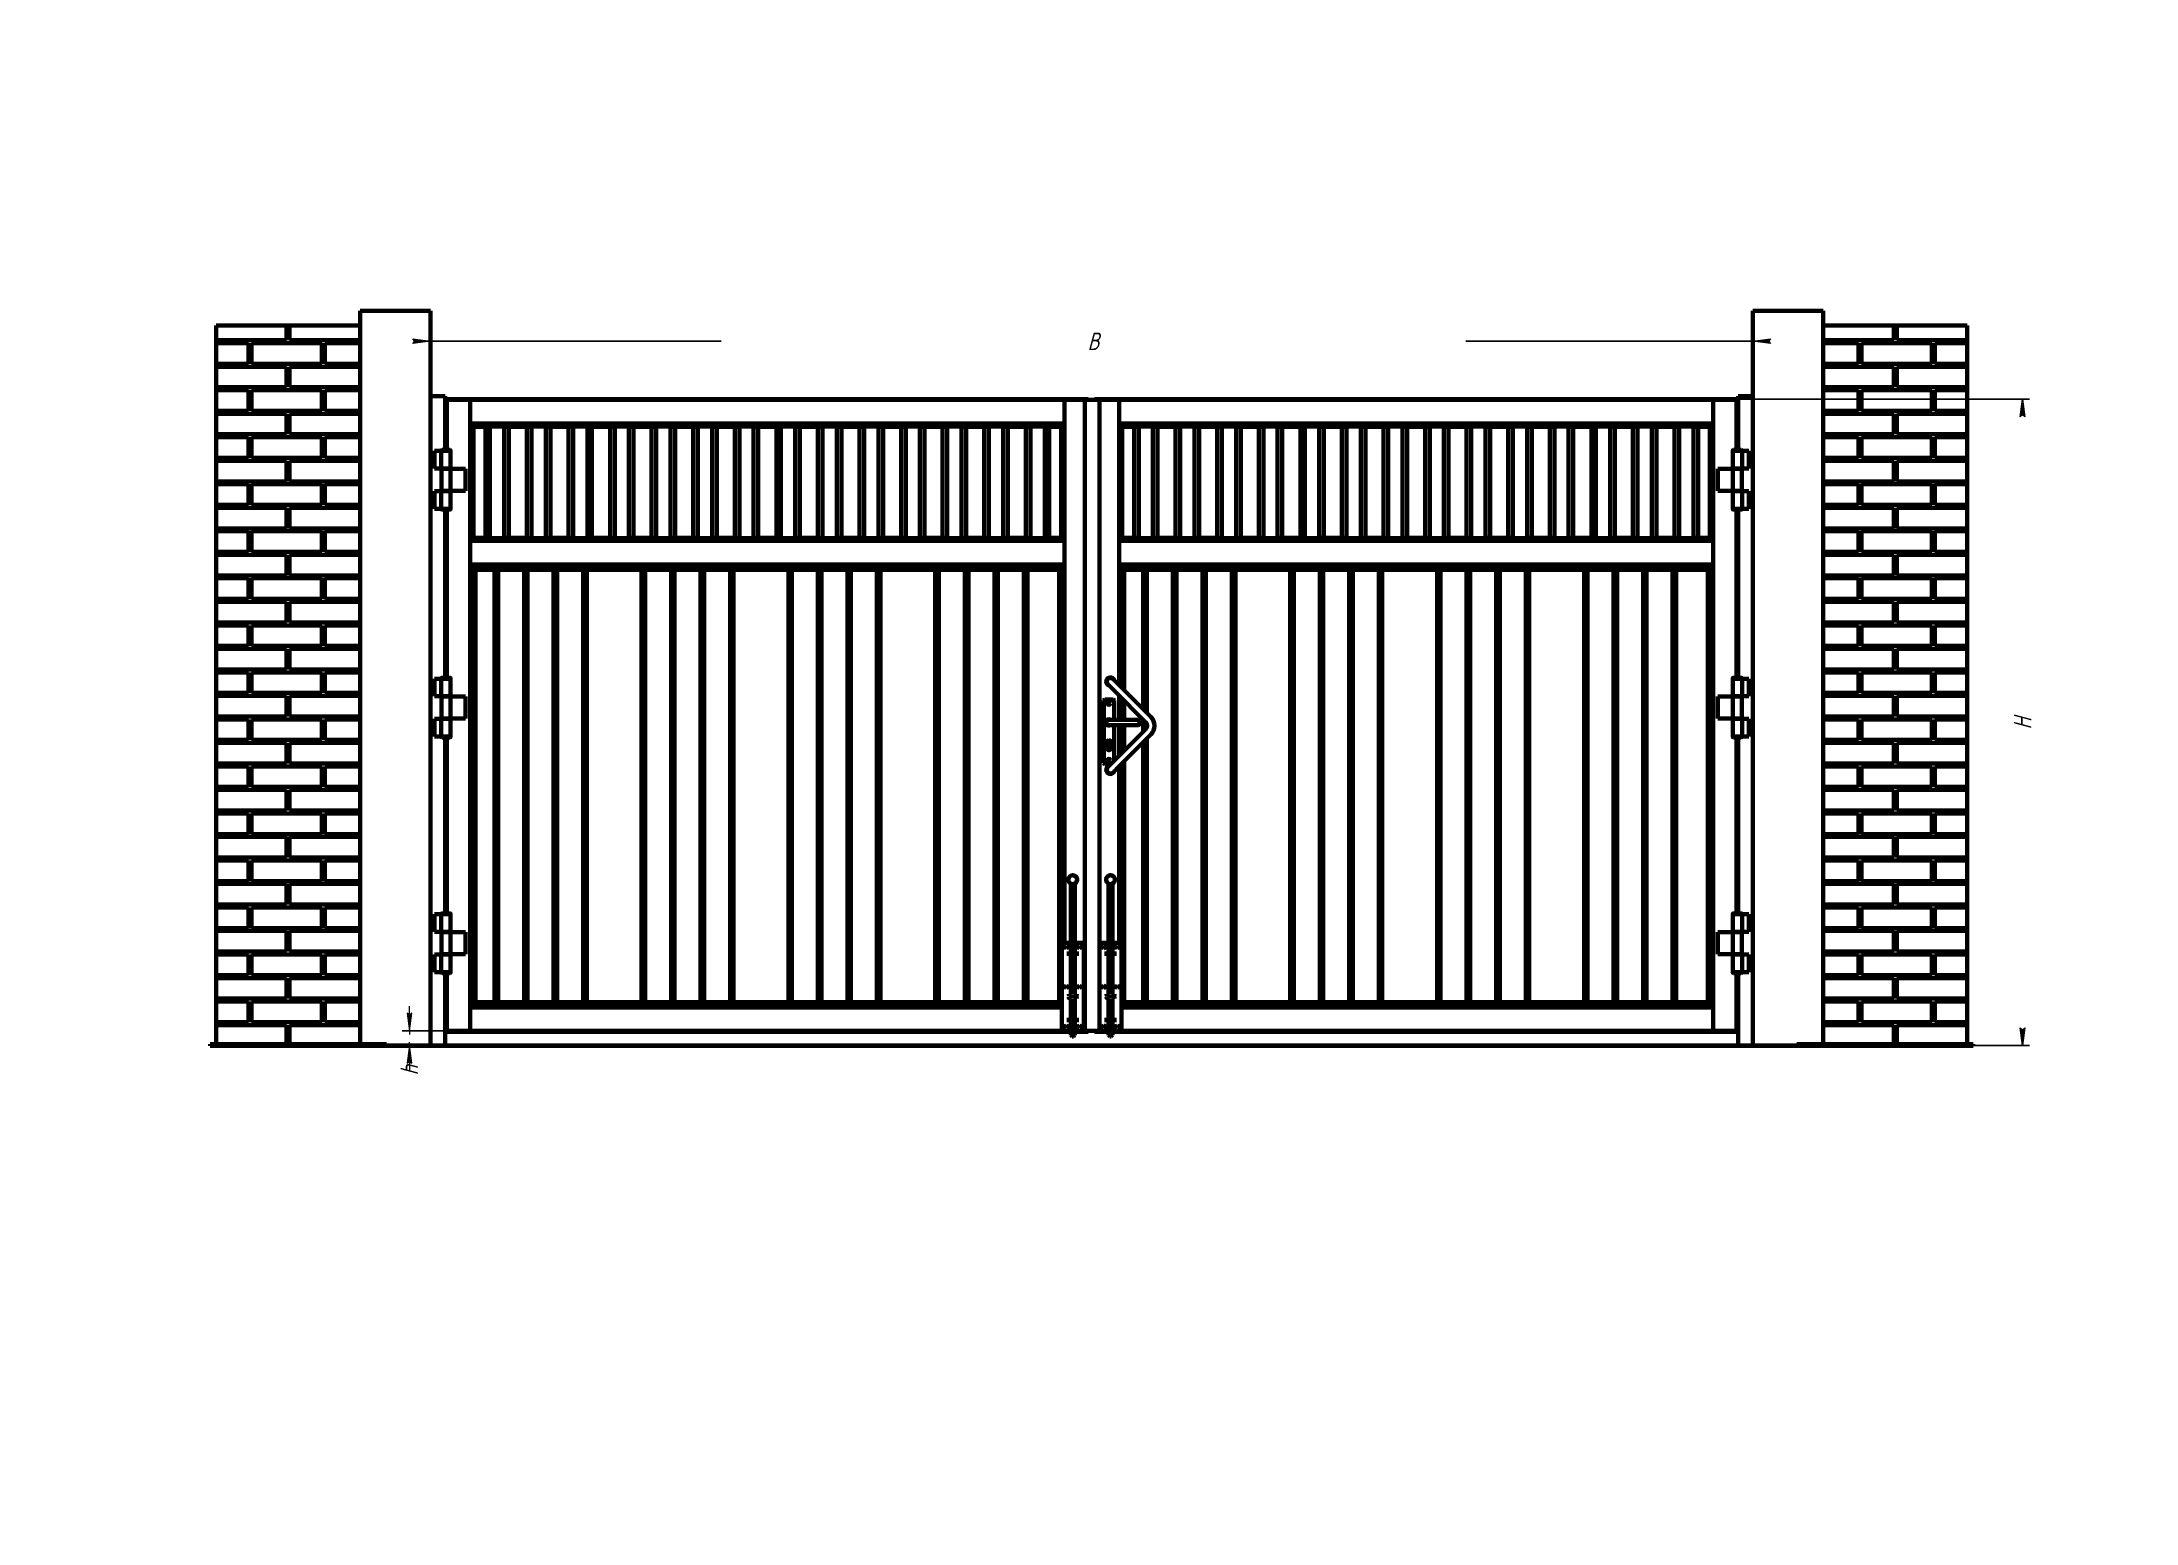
# Model space of a CAD drawing. Header units: millimetres. Extents: x 0 to 594, y 0 to 420.
import ezdxf

# ---------------------------------------------------------------- set-up
doc = ezdxf.new("R2010")
doc.units = ezdxf.units.MM
doc.linetypes.add('K5LT_BASIC', pattern=[0])
doc.linetypes.add('K5LT_THIN', pattern=[0])
doc.layers.add('Системный слой', color=7, linetype='Continuous')
doc.styles.add('KDIMTEXTSTYLE', font='GOST_AU.SHX', dxfattribs={"width": 0.96, "oblique": 15, "height": 5})
doc.dimstyles.new('KDIMSTYLE (0.08)', dxfattribs={"dimtxt": 5, "dimasz": 1, "dimexe": 2, "dimexo": 0, "dimgap": 1, "dimtad": 1, "dimlfac": 12, "dimtxsty": 'KDIMTEXTSTYLE', "dimsah": 1, "dimcen": 0, "dimdle": 1, "dimadec": 0, "dimazin": 0, "dimtfac": 0.667, "dimtmove": 0, "dimatfit": 3, "dimfxl": 1, "dimtvp": 1, "dimtolj": 1, "dimtzin": 0, "dimarcsym": 0})

msp = doc.modelspace()

# ---------------------------------------------------------------- blocks, each defined once
blk = doc.blocks.new('KDIMARROW_02')
at = {"layer": 'Системный слой'}
blk.add_hatch(color=0, dxfattribs=at).paths.add_polyline_path([(4.5, 0), (5, 0.66), (0, 0), (5, -0.66)])
at = {"layer": 'Системный слой', "color": 0, "linetype": 'K5LT_THIN', "lineweight": 18}
for p, q in [((0, 0), (-1, 0)), ((5, 0.66), (0, 0)), ((0, 0), (5, -0.66)), ((0, 0), (7, 0)), ((4.5, 0), (5, 0.66)), ((5, -0.66), (4.5, 0))]:
    blk.add_line(p, q, dxfattribs=at)
blk = doc.blocks.new('KDIMARROW_01')
at = {"layer": 'Системный слой'}
blk.add_hatch(color=0, dxfattribs=at).paths.add_polyline_path([(0, 0), (-5, 0.66), (-4.5, 0), (-5, -0.66)])
at = {"layer": 'Системный слой', "color": 0, "linetype": 'K5LT_THIN', "lineweight": 18}
for p, q in [((-4.5, 0), (-5, 0.66)), ((-5, 0.66), (0, 0)), ((0, 0), (-5, -0.66)), ((-5, -0.66), (-4.5, 0)), ((0, 0), (-1, 0))]:
    blk.add_line(p, q, dxfattribs=at)

# ---------------------------------------------------------------- dimensions: what is measured, and where the dimension line sits
at = {"layer": 'Системный слой', "color": 7}
msp.add_linear_dim(base=(110.2599, 335.09665), p1=(485.2599, 327.71339), p2=(110.2599, 327.71339), location=(298.2599, 335.09665), text='\\H5.0;\\W0.965;\\Q15;\\H5.0;\\W0.965;\\Q15;\\Q15;B', dimstyle='KDIMSTYLE (0.08)', override={"dimexo": 0, "dimblk1": 'KDIMARROW_01', "dimblk2": 'KDIMARROW_01', "dimse1": 0, "dimse2": 0, "dimclrt": 7, "dimtolj": 1}, dxfattribs=at).render()
for base, p1, p2, location, text, override in [((561.79935, 318.72874), (485.2599, 135.39541), (480.77656, 318.72874), (561.79935, 226.72874), '\\H5.0;\\W0.965;\\Q15;\\Q15;H\\H5.0;\\W0.965;\\Q15;', {"dimexo": 0, "dimblk1": 'KDIMARROW_01', "dimblk2": 'KDIMARROW_01', "dimse1": 0, "dimse2": 0, "dimclrt": 7, "dimtolj": 1}), ((104.22568, 139.56208), (115.35873, 135.39541), (115.19268, 139.56208), (104.22568, 128.38135), '\\H5.0;\\W0.965;\\Q15;\\Q15;h\\H5.0;\\W0.965;\\Q15;', {"dimexo": 0, "dimblk1": 'KDIMARROW_02', "dimblk2": 'KDIMARROW_02', "dimse1": 0, "dimse2": 0, "dimclrt": 7, "dimtolj": 1})]:
    msp.add_linear_dim(base=base, p1=p1, p2=p2, angle=90, location=location, text=text, dimstyle='KDIMSTYLE (0.08)', override=override, dxfattribs=at).render()

# ---------------------------------------------------------------- linework, layer by layer
at = {"layer": 'Системный слой', "color": 5, "linetype": 'K5LT_BASIC', "lineweight": 60, "true_color": 0x0000ff}
for p, q in [((69.39923, 339.56208), (49.42656, 339.56208)), ((49.42656, 339.56208), (49.42656, 335.39541)), ((69.39923, 339.56208), (69.39923, 335.39541)), ((69.39923, 339.56208), (70.2599, 339.56208)), ((90.2599, 339.56208), (70.2599, 339.56208)), ((70.2599, 335.39541), (70.2599, 339.56208)), ((110.2599, 343.72874), (90.2599, 343.72874)), ((90.2599, 343.72874), (90.2599, 135.81208)), ((110.2599, 343.72874), (110.2599, 135.39541)), ((485.2599, 343.72874), (485.2599, 135.39541)), ((485.2599, 343.72874), (505.2599, 343.72874)), ((505.2599, 343.72874), (505.2599, 135.81208)), ((505.2599, 339.56208), (525.2599, 339.56208)), ((525.2599, 339.56208), (525.2599, 335.39541)), ((525.2599, 339.56208), (526.12057, 339.56208)), ((526.12057, 339.56208), (546.09323, 339.56208)), ((526.12057, 335.39541), (526.12057, 339.56208)), ((546.09323, 339.56208), (546.09323, 335.39541)), ((69.39923, 335.39541), (49.42656, 335.39541)), ((49.42656, 334.56208), (49.42656, 335.39541)), ((49.42656, 334.56208), (49.42656, 328.72874)), ((49.42656, 334.56208), (58.59323, 334.56208)), ((58.59323, 334.56208), (58.59323, 328.72874)), ((79.42656, 334.56208), (59.42656, 334.56208)), ((59.42656, 334.56208), (59.42656, 328.72874)), ((90.2599, 335.39541), (70.2599, 335.39541)), ((79.42656, 328.72874), (79.42656, 334.56208)), ((80.2599, 328.72874), (80.2599, 334.56208)), ((80.2599, 334.56208), (90.2599, 334.56208)), ((525.2599, 335.39541), (505.2599, 335.39541)), ((505.2599, 334.56208), (515.2599, 334.56208)), ((515.2599, 334.56208), (515.2599, 328.72874)), ((516.09323, 334.56208), (516.09323, 328.72874)), ((536.09323, 334.56208), (516.09323, 334.56208)), ((546.09323, 335.39541), (526.12057, 335.39541)), ((536.09323, 328.72874), (536.09323, 334.56208)), ((536.92656, 334.56208), (546.09323, 334.56208)), ((536.92656, 328.72874), (536.92656, 334.56208)), ((546.09323, 335.39541), (546.09323, 334.56208)), ((546.09323, 334.56208), (546.09323, 328.72874)), ((49.42656, 327.89541), (49.42656, 328.72874)), ((58.59323, 328.72874), (49.42656, 328.72874)), ((49.42656, 327.89541), (69.39923, 327.89541)), ((49.42656, 327.89541), (49.42656, 322.06208)), ((59.42656, 328.72874), (79.42656, 328.72874)), ((69.39923, 327.89541), (69.39923, 322.06208)), ((70.2599, 322.06208), (70.2599, 327.89541)), ((70.2599, 327.89541), (90.2599, 327.89541)), ((90.2599, 328.72874), (80.2599, 328.72874)), ((515.2599, 328.72874), (505.2599, 328.72874)), ((505.2599, 327.89541), (525.2599, 327.89541)), ((516.09323, 328.72874), (536.09323, 328.72874)), ((525.2599, 327.89541), (525.2599, 322.06208)), ((526.12057, 322.06208), (526.12057, 327.89541)), ((526.12057, 327.89541), (546.09323, 327.89541)), ((546.09323, 328.72874), (536.92656, 328.72874)), ((546.09323, 328.72874), (546.09323, 327.89541)), ((546.09323, 327.89541), (546.09323, 322.06208)), ((69.39923, 322.06208), (49.42656, 322.06208)), ((49.42656, 321.22874), (49.42656, 322.06208)), ((49.42656, 321.22874), (49.42656, 315.39541)), ((49.42656, 321.22874), (58.59323, 321.22874)), ((58.59323, 321.22874), (58.59323, 315.39541)), ((79.42656, 321.22874), (59.42656, 321.22874)), ((59.42656, 321.22874), (59.42656, 315.39541)), ((90.2599, 322.06208), (70.2599, 322.06208)), ((79.42656, 315.39541), (79.42656, 321.22874)), ((80.2599, 315.39541), (80.2599, 321.22874)), ((80.2599, 321.22874), (90.2599, 321.22874)), ((525.2599, 322.06208), (505.2599, 322.06208)), ((505.2599, 321.22874), (515.2599, 321.22874)), ((515.2599, 321.22874), (515.2599, 315.39541)), ((536.09323, 321.22874), (516.09323, 321.22874)), ((516.09323, 321.22874), (516.09323, 315.39541)), ((546.09323, 322.06208), (526.12057, 322.06208)), ((536.09323, 315.39541), (536.09323, 321.22874)), ((536.92656, 315.39541), (536.92656, 321.22874)), ((536.92656, 321.22874), (546.09323, 321.22874)), ((546.09323, 322.06208), (546.09323, 321.22874)), ((546.09323, 321.22874), (546.09323, 315.39541)), ((49.42656, 314.56208), (49.42656, 315.39541)), ((58.59323, 315.39541), (49.42656, 315.39541)), ((59.42656, 315.39541), (79.42656, 315.39541)), ((90.2599, 315.39541), (80.2599, 315.39541)), ((110.2599, 319.56208), (110.92656, 319.56208)), ((110.92656, 319.56208), (113.7599, 319.56208)), ((113.7599, 319.56208), (114.42656, 319.56208)), ((114.42656, 304.31204), (114.42656, 319.56208)), ((114.42656, 318.47874), (114.57656, 318.47874)), ((114.57656, 318.72874), (296.77656, 318.72874)), ((114.57656, 318.72874), (114.57656, 318.56208)), ((114.57656, 318.56208), (296.77656, 318.56208)), ((114.57656, 318.56208), (114.57656, 318.47874)), ((114.74323, 318.47874), (114.57656, 318.47874)), ((114.57656, 318.47874), (114.74323, 318.47874)), ((114.74323, 318.47874), (114.7849, 318.47874)), ((114.74323, 304.31202), (114.74323, 318.47874)), ((114.74323, 304.31202), (114.74323, 318.47874)), ((114.7849, 318.47874), (114.80156, 318.47874)), ((114.80156, 318.47874), (114.84323, 318.47874)), ((114.84323, 318.47874), (114.8849, 318.47874)), ((114.84323, 304.31202), (114.84323, 318.47874)), ((114.84323, 304.31202), (114.84323, 318.47874)), ((114.8849, 318.47874), (121.46823, 318.47874)), ((121.46823, 318.47874), (121.5099, 318.47874)), ((121.5099, 318.43708), (121.5099, 318.47874)), ((290.0099, 318.47874), (121.5099, 318.47874)), ((121.5099, 318.47874), (290.0099, 318.47874)), ((121.5099, 318.43708), (121.5099, 311.85374)), ((290.0099, 318.43708), (290.0099, 318.47874)), ((290.0099, 318.47874), (290.05156, 318.47874)), ((290.0099, 311.85374), (290.0099, 318.43708)), ((290.05156, 318.47874), (295.82656, 318.47874)), ((296.04988, 318.47874), (295.82656, 318.47874)), ((295.82656, 318.47874), (295.82656, 139.56208)), ((299.76992, 318.47874), (296.04988, 318.47874)), ((296.77656, 318.72874), (296.77656, 318.56208)), ((296.77656, 318.56208), (296.77656, 318.47874)), ((298.57656, 318.72874), (480.77656, 318.72874)), ((298.57656, 318.72874), (298.57656, 318.56208)), ((298.57656, 318.66208), (298.57656, 318.56208)), ((298.57656, 318.56208), (480.77656, 318.56208)), ((298.57656, 318.56208), (298.57656, 318.47874)), ((299.99323, 318.47874), (299.76992, 318.47874)), ((299.99323, 318.47874), (299.99323, 164.14541)), ((299.99323, 318.47874), (305.46823, 318.47874)), ((305.46823, 318.47874), (305.5099, 318.47874)), ((305.5099, 318.43708), (305.5099, 318.47874)), ((474.0099, 318.47874), (305.5099, 318.47874)), ((305.5099, 318.47874), (474.0099, 318.47874)), ((305.5099, 318.43708), (305.5099, 311.85374)), ((474.0099, 318.47874), (474.05156, 318.47874)), ((474.0099, 318.43708), (474.0099, 318.47874)), ((474.0099, 311.85374), (474.0099, 318.43708)), ((474.05156, 318.47874), (480.6349, 318.47874)), ((480.6349, 318.47874), (480.67656, 318.47874)), ((480.71823, 318.47874), (480.67656, 318.47874)), ((480.67656, 304.31203), (480.67656, 318.47874)), ((480.67656, 318.47874), (480.67656, 304.31203)), ((480.7349, 318.47874), (480.71823, 318.47874)), ((480.77656, 318.47874), (480.7349, 318.47874)), ((480.77656, 318.72874), (480.77656, 318.56208)), ((480.77656, 318.66208), (480.77656, 318.56208)), ((480.77656, 318.56208), (480.77656, 318.47874)), ((480.77656, 318.47874), (480.77656, 304.31203)), ((481.09323, 318.47874), (480.77656, 318.47874)), ((480.77656, 318.47874), (480.77656, 304.31203)), ((481.09323, 319.56208), (481.7599, 319.56208)), ((481.09323, 304.31203), (481.09323, 319.56208)), ((481.7599, 319.56208), (484.59323, 319.56208)), ((484.59323, 319.56208), (485.2599, 319.56208)), ((515.2599, 315.39541), (505.2599, 315.39541)), ((516.09323, 315.39541), (536.09323, 315.39541)), ((546.09323, 315.39541), (536.92656, 315.39541)), ((546.09323, 315.39541), (546.09323, 314.56208)), ((49.42656, 314.56208), (49.42656, 308.72874)), ((49.42656, 314.56208), (69.39923, 314.56208)), ((69.39923, 314.56208), (69.39923, 308.72874)), ((70.2599, 308.72874), (70.2599, 314.56208)), ((70.2599, 314.56208), (90.2599, 314.56208)), ((121.5099, 311.81208), (121.5099, 311.85374)), ((290.0099, 311.81208), (121.5099, 311.81208)), ((121.5099, 278.47874), (121.5099, 311.81208)), ((121.5099, 311.81208), (121.55156, 311.77041)), ((121.5099, 311.81208), (290.0099, 311.81208)), ((121.5099, 311.81208), (121.55156, 311.77041)), ((121.5099, 278.47874), (121.5099, 311.81208)), ((121.55156, 311.77041), (121.56823, 311.75374)), ((121.56823, 311.75374), (121.55156, 311.77041)), ((121.56823, 311.75374), (121.6099, 311.71208)), ((121.56823, 311.75374), (121.6099, 311.71208)), ((121.6099, 311.71208), (121.829, 311.49298)), ((121.6099, 278.57874), (121.6099, 311.71208)), ((121.6099, 311.71208), (121.829, 311.49298)), ((121.6099, 311.71208), (289.9099, 311.71208)), ((121.829, 311.49298), (122.05494, 311.26703)), ((122.05494, 311.26703), (121.829, 311.49298)), ((122.05494, 311.26703), (122.34323, 310.97874)), ((122.05494, 311.26703), (122.34323, 310.97874)), ((122.3849, 310.97874), (122.34323, 310.97874)), ((122.34323, 310.97874), (122.34323, 279.31208)), ((122.34323, 279.31208), (122.34323, 310.97874)), ((122.34323, 310.97874), (289.17656, 310.97874)), ((122.4099, 310.97874), (122.3849, 310.97874)), ((122.45156, 310.97874), (122.4099, 310.97874)), ((122.45156, 310.97874), (122.45156, 310.87874)), ((122.45156, 310.97874), (127.0349, 310.97874)), ((122.45156, 310.87874), (127.0349, 310.87874)), ((122.45156, 310.87874), (122.45156, 279.41208)), ((125.77973, 310.87874), (125.77973, 279.41208)), ((127.0349, 310.97874), (127.0349, 310.87874)), ((127.09378, 310.97874), (127.09378, 279.31208)), ((131.13234, 310.97874), (131.13234, 279.31208)), ((131.19122, 310.97874), (138.81622, 310.97874)), ((131.19122, 310.97874), (131.19122, 310.87874)), ((131.19122, 310.87874), (138.81622, 310.87874)), ((132.44639, 310.87874), (132.44639, 279.41208)), ((137.57139, 310.87874), (137.57139, 279.41208)), ((138.81622, 310.97874), (138.81622, 310.87874)), ((138.88544, 310.97874), (138.88544, 279.31208)), ((142.92401, 310.97874), (142.92401, 279.31208)), ((142.98289, 310.97874), (150.60789, 310.97874)), ((142.98289, 310.97874), (142.98289, 310.87874)), ((142.98289, 310.87874), (150.60789, 310.87874)), ((144.23806, 310.87874), (144.23806, 279.41208)), ((149.36306, 310.87874), (149.36306, 279.41208)), ((150.60789, 310.97874), (150.60789, 310.87874)), ((150.67711, 310.97874), (150.67711, 279.31208)), ((154.71568, 310.97874), (154.71568, 279.31208)), ((154.77456, 310.97874), (162.39956, 310.97874)), ((154.77456, 310.97874), (154.77456, 310.87874)), ((154.77456, 310.87874), (162.39956, 310.87874)), ((156.02973, 310.87874), (156.02973, 279.41208)), ((161.15473, 310.87874), (161.15473, 279.41208)), ((162.39956, 310.97874), (162.39956, 310.87874)), ((162.46878, 310.97874), (162.46878, 279.31208)), ((166.50734, 310.97874), (166.50734, 279.31208)), ((166.56622, 310.97874), (174.19122, 310.97874)), ((166.56622, 310.97874), (166.56622, 310.87874)), ((166.56622, 310.87874), (174.19122, 310.87874)), ((167.82139, 310.87874), (167.82139, 279.41208)), ((172.94639, 310.87874), (172.94639, 279.41208)), ((174.19122, 310.97874), (174.19122, 310.87874)), ((174.26044, 310.97874), (174.26044, 279.31208)), ((178.29901, 310.97874), (178.29901, 279.31208)), ((178.35789, 310.97874), (185.98289, 310.97874)), ((178.35789, 310.97874), (178.35789, 310.87874)), ((178.35789, 310.87874), (185.98289, 310.87874)), ((179.61306, 310.87874), (179.61306, 279.41208)), ((184.73806, 310.87874), (184.73806, 279.41208)), ((185.98289, 310.97874), (185.98289, 310.87874)), ((186.05211, 310.97874), (186.05211, 279.31208)), ((190.09068, 310.97874), (190.09068, 279.31208)), ((190.14956, 310.97874), (197.77456, 310.97874)), ((190.14956, 310.97874), (190.14956, 310.87874)), ((190.14956, 310.87874), (197.77456, 310.87874)), ((191.40473, 310.87874), (191.40473, 279.41208)), ((196.52973, 310.87874), (196.52973, 279.41208)), ((197.77456, 310.97874), (197.77456, 310.87874)), ((197.84378, 310.97874), (197.84378, 279.31208)), ((201.88234, 310.97874), (201.88234, 279.31208)), ((201.94122, 310.97874), (209.56622, 310.97874)), ((201.94122, 310.97874), (201.94122, 310.87874)), ((201.94122, 310.87874), (209.56622, 310.87874)), ((203.19639, 310.87874), (203.19639, 279.41208)), ((208.32139, 310.87874), (208.32139, 279.41208)), ((209.56622, 310.97874), (209.56622, 310.87874)), ((209.63544, 310.97874), (209.63544, 279.31208)), ((213.67401, 310.97874), (213.67401, 279.31208)), ((213.73289, 310.97874), (221.35789, 310.97874)), ((213.73289, 310.97874), (213.73289, 310.87874)), ((213.73289, 310.87874), (221.35789, 310.87874)), ((214.98806, 310.87874), (214.98806, 279.41208)), ((220.11306, 310.87874), (220.11306, 279.41208)), ((221.35789, 310.97874), (221.35789, 310.87874)), ((221.42711, 310.97874), (221.42711, 279.31208)), ((225.46568, 310.97874), (225.46568, 279.31208)), ((225.52456, 310.97874), (233.14956, 310.97874)), ((225.52456, 310.97874), (225.52456, 310.87874)), ((225.52456, 310.87874), (233.14956, 310.87874)), ((226.77973, 310.87874), (226.77973, 279.41208)), ((231.90473, 310.87874), (231.90473, 279.41208)), ((233.14956, 310.97874), (233.14956, 310.87874)), ((233.21878, 310.97874), (233.21878, 279.31208)), ((237.25734, 310.97874), (237.25734, 279.31208)), ((237.31622, 310.97874), (244.94122, 310.97874)), ((237.31622, 310.97874), (237.31622, 310.87874)), ((237.31622, 310.87874), (244.94122, 310.87874)), ((238.57139, 310.87874), (238.57139, 279.41208)), ((243.69639, 310.87874), (243.69639, 279.41208)), ((244.94122, 310.97874), (244.94122, 310.87874)), ((245.01044, 310.97874), (245.01044, 279.31208)), ((249.04901, 310.97874), (249.04901, 279.31208)), ((249.10789, 310.97874), (256.73289, 310.97874)), ((249.10789, 310.97874), (249.10789, 310.87874)), ((249.10789, 310.87874), (256.73289, 310.87874)), ((250.36306, 310.87874), (250.36306, 279.41208)), ((255.48806, 310.87874), (255.48806, 279.41208)), ((256.73289, 310.97874), (256.73289, 310.87874)), ((256.80211, 310.97874), (256.80211, 279.31208)), ((260.84068, 310.97874), (260.84068, 279.31208)), ((260.89956, 310.97874), (268.52456, 310.97874)), ((260.89956, 310.97874), (260.89956, 310.87874)), ((260.89956, 310.87874), (268.52456, 310.87874)), ((262.15473, 310.87874), (262.15473, 279.41208)), ((267.27973, 310.87874), (267.27973, 279.41208)), ((268.52456, 310.97874), (268.52456, 310.87874)), ((268.59378, 310.97874), (268.59378, 279.31208)), ((272.63234, 310.97874), (272.63234, 279.31208)), ((272.69122, 310.97874), (280.31622, 310.97874)), ((272.69122, 310.97874), (272.69122, 310.87874)), ((272.69122, 310.87874), (280.31622, 310.87874)), ((273.94639, 310.87874), (273.94639, 279.41208)), ((279.0734, 279.41208), (279.0734, 310.87874)), ((280.31622, 310.97874), (280.31622, 310.87874)), ((280.38745, 279.31208), (280.38745, 310.97874)), ((284.42602, 279.31208), (284.42602, 310.97874)), ((289.06823, 310.97874), (284.4849, 310.97874)), ((284.4849, 310.87874), (284.4849, 310.97874)), ((289.06823, 310.87874), (284.4849, 310.87874)), ((285.74007, 279.41208), (285.74007, 310.87874)), ((289.1099, 310.97874), (289.06823, 310.97874)), ((289.06823, 310.87874), (289.06823, 310.97874)), ((289.06823, 310.87874), (289.06823, 279.41208)), ((289.1349, 310.97874), (289.1099, 310.97874)), ((289.17656, 310.97874), (289.1349, 310.97874)), ((289.46485, 311.26703), (289.17656, 310.97874)), ((289.46485, 311.26703), (289.17656, 310.97874)), ((289.17656, 310.97874), (289.17656, 279.31208)), ((289.17656, 310.97874), (289.17656, 279.31208)), ((289.46485, 311.26703), (289.6908, 311.49298)), ((289.6908, 311.49298), (289.46485, 311.26703)), ((289.9099, 311.71208), (289.6908, 311.49298)), ((289.9099, 311.71208), (289.6908, 311.49298)), ((289.95156, 311.75374), (289.9099, 311.71208)), ((289.95156, 311.75374), (289.9099, 311.71208)), ((289.9099, 311.71208), (289.9099, 278.57874)), ((289.95156, 311.75374), (289.96823, 311.77041)), ((289.96823, 311.77041), (289.95156, 311.75374)), ((290.0099, 311.81208), (289.96823, 311.77041)), ((290.0099, 311.81208), (289.96823, 311.77041)), ((290.0099, 311.81208), (290.0099, 311.85374)), ((290.0099, 311.81208), (290.0099, 278.47874)), ((290.0099, 278.47874), (290.0099, 311.81208)), ((305.5099, 311.81208), (305.5099, 311.85374)), ((474.0099, 311.81208), (305.5099, 311.81208)), ((305.5099, 278.47874), (305.5099, 311.81208)), ((305.5099, 311.81208), (305.55156, 311.77041)), ((305.5099, 311.81208), (474.0099, 311.81208)), ((305.5099, 311.81208), (305.55156, 311.77041)), ((305.5099, 278.47874), (305.5099, 311.81208)), ((305.55156, 311.77041), (305.56823, 311.75374)), ((305.56823, 311.75374), (305.55156, 311.77041)), ((305.56823, 311.75374), (305.6099, 311.71208)), ((305.56823, 311.75374), (305.6099, 311.71208)), ((305.6099, 311.71208), (305.829, 311.49298)), ((305.6099, 278.57874), (305.6099, 311.71208)), ((305.6099, 311.71208), (305.829, 311.49298)), ((305.6099, 311.71208), (473.9099, 311.71208)), ((305.829, 311.49298), (306.05494, 311.26703)), ((306.05494, 311.26703), (305.829, 311.49298)), ((306.05494, 311.26703), (306.34323, 310.97874)), ((306.05494, 311.26703), (306.34323, 310.97874)), ((306.34323, 279.31208), (306.34323, 310.97874)), ((306.3849, 310.97874), (306.34323, 310.97874)), ((306.34323, 310.97874), (306.34323, 279.31208)), ((306.34323, 310.97874), (473.17656, 310.97874)), ((306.4099, 310.97874), (306.3849, 310.97874)), ((306.45156, 310.97874), (306.4099, 310.97874)), ((306.45156, 310.97874), (306.45156, 310.87874)), ((306.45156, 310.97874), (311.0349, 310.97874)), ((306.45156, 310.87874), (311.0349, 310.87874)), ((306.45156, 310.87874), (306.45156, 279.41208)), ((309.77973, 310.87874), (309.77973, 279.41208)), ((311.0349, 310.97874), (311.0349, 310.87874)), ((311.09378, 310.97874), (311.09378, 279.31208)), ((315.13234, 310.97874), (315.13234, 279.31208)), ((315.19122, 310.97874), (322.81622, 310.97874)), ((315.19122, 310.97874), (315.19122, 310.87874)), ((315.19122, 310.87874), (322.81622, 310.87874)), ((316.44639, 310.87874), (316.44639, 279.41208)), ((321.57139, 310.87874), (321.57139, 279.41208)), ((322.81622, 310.97874), (322.81622, 310.87874)), ((322.88544, 310.97874), (322.88544, 279.31208)), ((326.92401, 310.97874), (326.92401, 279.31208)), ((326.98289, 310.97874), (334.60789, 310.97874)), ((326.98289, 310.97874), (326.98289, 310.87874)), ((326.98289, 310.87874), (334.60789, 310.87874)), ((328.23806, 310.87874), (328.23806, 279.41208)), ((333.36306, 310.87874), (333.36306, 279.41208)), ((334.60789, 310.97874), (334.60789, 310.87874)), ((334.67711, 310.97874), (334.67711, 279.31208)), ((338.71568, 310.97874), (338.71568, 279.31208)), ((338.77456, 310.97874), (346.39956, 310.97874)), ((338.77456, 310.97874), (338.77456, 310.87874)), ((338.77456, 310.87874), (346.39956, 310.87874)), ((340.02973, 310.87874), (340.02973, 279.41208)), ((345.15473, 310.87874), (345.15473, 279.41208)), ((346.39956, 310.97874), (346.39956, 310.87874)), ((346.46878, 310.97874), (346.46878, 279.31208)), ((350.50734, 310.97874), (350.50734, 279.31208)), ((350.56622, 310.97874), (358.19122, 310.97874)), ((350.56622, 310.97874), (350.56622, 310.87874)), ((350.56622, 310.87874), (358.19122, 310.87874)), ((351.82139, 310.87874), (351.82139, 279.41208)), ((356.94639, 310.87874), (356.94639, 279.41208)), ((358.19122, 310.97874), (358.19122, 310.87874)), ((358.26044, 310.97874), (358.26044, 279.31208)), ((362.29901, 310.97874), (362.29901, 279.31208)), ((362.35789, 310.97874), (369.98289, 310.97874)), ((362.35789, 310.97874), (362.35789, 310.87874)), ((362.35789, 310.87874), (369.98289, 310.87874)), ((363.61306, 310.87874), (363.61306, 279.41208)), ((368.73806, 310.87874), (368.73806, 279.41208)), ((369.98289, 310.97874), (369.98289, 310.87874)), ((370.05211, 310.97874), (370.05211, 279.31208)), ((374.09068, 310.97874), (374.09068, 279.31208)), ((374.14956, 310.97874), (381.77456, 310.97874)), ((374.14956, 310.97874), (374.14956, 310.87874)), ((374.14956, 310.87874), (381.77456, 310.87874)), ((375.40473, 310.87874), (375.40473, 279.41208)), ((380.52973, 310.87874), (380.52973, 279.41208)), ((381.77456, 310.97874), (381.77456, 310.87874)), ((381.84378, 310.97874), (381.84378, 279.31208)), ((385.88234, 310.97874), (385.88234, 279.31208)), ((385.94122, 310.97874), (393.56622, 310.97874)), ((385.94122, 310.97874), (385.94122, 310.87874)), ((385.94122, 310.87874), (393.56622, 310.87874)), ((387.19639, 310.87874), (387.19639, 279.41208)), ((392.32139, 310.87874), (392.32139, 279.41208)), ((393.56622, 310.97874), (393.56622, 310.87874)), ((393.63544, 310.97874), (393.63544, 279.31208)), ((397.67401, 310.97874), (397.67401, 279.31208)), ((397.73289, 310.97874), (405.35789, 310.97874)), ((397.73289, 310.97874), (397.73289, 310.87874)), ((397.73289, 310.87874), (405.35789, 310.87874)), ((398.98806, 310.87874), (398.98806, 279.41208)), ((404.11306, 310.87874), (404.11306, 279.41208)), ((405.35789, 310.97874), (405.35789, 310.87874)), ((405.42711, 310.97874), (405.42711, 279.31208)), ((409.46568, 310.97874), (409.46568, 279.31208)), ((409.52456, 310.97874), (417.14956, 310.97874)), ((409.52456, 310.97874), (409.52456, 310.87874)), ((409.52456, 310.87874), (417.14956, 310.87874)), ((410.77973, 310.87874), (410.77973, 279.41208)), ((415.90473, 310.87874), (415.90473, 279.41208)), ((417.14956, 310.97874), (417.14956, 310.87874)), ((417.21878, 310.97874), (417.21878, 279.31208)), ((421.25734, 310.97874), (421.25734, 279.31208)), ((421.31622, 310.97874), (428.94122, 310.97874)), ((421.31622, 310.97874), (421.31622, 310.87874)), ((421.31622, 310.87874), (428.94122, 310.87874)), ((422.57139, 310.87874), (422.57139, 279.41208)), ((427.69639, 310.87874), (427.69639, 279.41208)), ((428.94122, 310.97874), (428.94122, 310.87874)), ((429.01044, 310.97874), (429.01044, 279.31208)), ((433.04901, 310.97874), (433.04901, 279.31208)), ((433.10789, 310.97874), (440.73289, 310.97874)), ((433.10789, 310.97874), (433.10789, 310.87874)), ((433.10789, 310.87874), (440.73289, 310.87874)), ((434.36306, 310.87874), (434.36306, 279.41208)), ((439.48806, 310.87874), (439.48806, 279.41208)), ((440.73289, 310.97874), (440.73289, 310.87874)), ((440.80211, 310.97874), (440.80211, 279.31208)), ((444.84068, 310.97874), (444.84068, 279.31208)), ((444.89956, 310.97874), (452.52456, 310.97874)), ((444.89956, 310.97874), (444.89956, 310.87874)), ((444.89956, 310.87874), (452.52456, 310.87874)), ((446.15473, 310.87874), (446.15473, 279.41208)), ((451.27973, 310.87874), (451.27973, 279.41208)), ((452.52456, 310.97874), (452.52456, 310.87874)), ((452.59378, 310.97874), (452.59378, 279.31208)), ((456.63234, 310.97874), (456.63234, 279.31208)), ((456.69122, 310.97874), (464.31622, 310.97874)), ((456.69122, 310.97874), (456.69122, 310.87874)), ((456.69122, 310.87874), (464.31622, 310.87874)), ((457.94639, 310.87874), (457.94639, 279.41208)), ((463.0734, 279.41208), (463.0734, 310.87874)), ((464.31622, 310.97874), (464.31622, 310.87874)), ((464.38745, 279.31208), (464.38745, 310.97874)), ((468.42602, 279.31208), (468.42602, 310.97874)), ((473.06823, 310.97874), (468.4849, 310.97874)), ((468.4849, 310.87874), (468.4849, 310.97874)), ((473.06823, 310.87874), (468.4849, 310.87874)), ((469.74007, 279.41208), (469.74007, 310.87874)), ((473.1099, 310.97874), (473.06823, 310.97874)), ((473.06823, 310.87874), (473.06823, 310.97874)), ((473.06823, 310.87874), (473.06823, 279.41208)), ((473.1349, 310.97874), (473.1099, 310.97874)), ((473.17656, 310.97874), (473.1349, 310.97874)), ((473.46485, 311.26703), (473.17656, 310.97874)), ((473.46485, 311.26703), (473.17656, 310.97874)), ((473.17656, 310.97874), (473.17656, 279.31208)), ((473.17656, 310.97874), (473.17656, 279.31208)), ((473.46485, 311.26703), (473.6908, 311.49298)), ((473.6908, 311.49298), (473.46485, 311.26703)), ((473.9099, 311.71208), (473.6908, 311.49298)), ((473.9099, 311.71208), (473.6908, 311.49298)), ((473.95156, 311.75374), (473.9099, 311.71208)), ((473.95156, 311.75374), (473.9099, 311.71208)), ((473.9099, 311.71208), (473.9099, 278.57874)), ((473.95156, 311.75374), (473.96823, 311.77041)), ((473.96823, 311.77041), (473.95156, 311.75374)), ((474.0099, 311.81208), (473.96823, 311.77041)), ((474.0099, 311.81208), (473.96823, 311.77041)), ((474.0099, 311.81208), (474.0099, 311.85374)), ((474.0099, 311.81208), (474.0099, 278.47874)), ((474.0099, 278.47874), (474.0099, 311.81208)), ((505.2599, 314.56208), (525.2599, 314.56208)), ((525.2599, 314.56208), (525.2599, 308.72874)), ((526.12057, 308.72874), (526.12057, 314.56208)), ((526.12057, 314.56208), (546.09323, 314.56208)), ((546.09323, 314.56208), (546.09323, 308.72874)), ((49.42656, 307.89541), (49.42656, 308.72874)), ((69.39923, 308.72874), (49.42656, 308.72874)), ((49.42656, 307.89541), (58.59323, 307.89541)), ((49.42656, 307.89541), (49.42656, 302.06208)), ((58.59323, 307.89541), (58.59323, 302.06208)), ((59.42656, 307.89541), (59.42656, 302.06208)), ((79.42656, 307.89541), (59.42656, 307.89541)), ((90.2599, 308.72874), (70.2599, 308.72874)), ((79.42656, 302.06208), (79.42656, 307.89541)), ((80.2599, 302.06208), (80.2599, 307.89541)), ((80.2599, 307.89541), (90.2599, 307.89541)), ((111.32656, 299.06208), (111.32656, 304.06208)), ((111.32656, 304.06208), (111.36823, 304.06208)), ((111.36823, 304.06208), (111.51239, 304.06208)), ((111.36823, 299.06208), (111.36823, 304.06208)), ((111.51239, 304.06208), (113.20145, 304.06208)), ((113.20145, 304.06208), (113.24323, 304.06208)), ((113.24323, 299.06208), (113.24323, 304.06208)), ((113.24323, 304.06208), (113.24815, 304.06208)), ((113.24815, 304.06208), (113.5972, 304.06208)), ((113.34323, 304.14542), (113.34323, 304.06208)), ((113.34323, 304.06208), (114.20651, 304.06204)), ((114.26179, 304.31204), (113.50991, 304.31208)), ((113.5972, 304.06208), (115.81878, 304.06208)), ((114.20651, 304.06204), (115.92656, 304.06197)), ((114.2207, 304.31205), (114.24685, 304.31204)), ((114.24685, 304.31204), (114.24896, 304.31204)), ((114.24896, 304.31204), (114.27163, 304.31204)), ((115.75991, 304.31198), (114.26179, 304.31204)), ((114.27163, 304.31204), (114.28276, 304.31204)), ((114.28276, 304.31204), (114.30534, 304.31204)), ((114.30534, 304.31204), (114.35597, 304.31204)), ((114.35597, 304.31204), (114.36643, 304.31204)), ((114.36643, 304.31204), (114.36854, 304.31204)), ((114.37559, 304.31204), (114.38542, 304.31204)), ((114.38542, 304.31204), (114.41328, 304.31204)), ((114.41328, 304.31204), (114.46191, 304.31204)), ((114.46191, 304.31204), (114.46402, 304.31204)), ((114.46402, 304.31204), (114.47958, 304.31204)), ((114.47958, 304.31204), (114.47969, 304.31204)), ((114.47969, 304.31204), (114.52831, 304.31203)), ((114.52831, 304.31203), (114.53042, 304.31203)), ((114.53042, 304.31203), (114.57038, 304.31203)), ((114.57038, 304.31203), (114.58082, 304.31203)), ((114.58082, 304.31203), (114.64343, 304.31203)), ((114.64343, 304.31203), (114.64554, 304.31203)), ((114.64554, 304.31203), (114.66433, 304.31203)), ((114.66433, 304.31203), (114.68522, 304.31203)), ((114.68522, 304.31203), (114.70627, 304.31203)), ((114.70627, 304.31203), (114.75805, 304.31202)), ((114.75805, 304.31202), (114.76166, 304.31202)), ((114.76166, 304.31202), (114.76859, 304.31202)), ((114.76859, 304.31202), (114.78948, 304.31202)), ((114.78948, 304.31202), (114.81053, 304.31202)), ((114.81053, 304.31202), (114.86232, 304.31202)), ((114.86232, 304.31202), (114.86592, 304.31202)), ((114.86592, 304.31202), (114.86618, 304.31202)), ((114.86618, 304.31202), (114.89403, 304.31202)), ((114.89403, 304.31202), (114.94247, 304.31202)), ((114.94247, 304.31202), (114.94598, 304.31202)), ((114.94598, 304.31202), (114.99437, 304.31201)), ((114.99437, 304.31201), (114.99667, 304.31201)), ((114.99667, 304.31201), (115.00575, 304.31201)), ((115.00575, 304.31201), (115.00927, 304.31201)), ((115.81878, 304.06208), (115.92656, 304.06208)), ((115.92657, 304.14531), (115.92656, 304.06197)), ((115.92656, 299.06208), (115.92656, 304.06208)), ((479.59323, 304.14536), (479.59323, 304.06202)), ((479.70102, 304.06208), (479.59323, 304.06208)), ((479.59323, 304.06208), (479.59323, 299.06208)), ((479.59323, 304.06202), (480.19439, 304.06202)), ((481.92259, 304.06208), (479.70102, 304.06208)), ((480.28349, 304.31203), (479.7599, 304.31203)), ((480.19439, 304.06202), (481.5754, 304.06202)), ((482.0099, 304.31203), (480.28349, 304.31203)), ((480.5058, 304.31203), (480.52923, 304.31203)), ((480.52923, 304.31203), (480.53186, 304.31203)), ((480.53186, 304.31203), (480.56139, 304.31203)), ((480.56139, 304.31203), (480.58163, 304.31203)), ((480.58163, 304.31203), (480.64456, 304.31203)), ((480.64456, 304.31203), (480.65336, 304.31203)), ((480.65336, 304.31203), (480.67337, 304.31203)), ((480.67337, 304.31203), (480.71693, 304.31203)), ((480.71693, 304.31203), (480.71957, 304.31203)), ((480.71957, 304.31203), (480.73286, 304.31203)), ((480.73286, 304.31203), (480.77642, 304.31203)), ((480.77642, 304.31203), (480.77905, 304.31203)), ((480.77905, 304.31203), (480.82113, 304.31203)), ((480.82113, 304.31203), (480.8284, 304.31203)), ((480.8284, 304.31203), (480.88449, 304.31203)), ((480.88449, 304.31203), (480.88712, 304.31203)), ((480.88712, 304.31203), (480.90738, 304.31203)), ((480.90738, 304.31203), (480.92192, 304.31203)), ((480.92192, 304.31203), (480.94078, 304.31203)), ((480.94078, 304.31203), (480.9945, 304.31203)), ((480.9945, 304.31203), (480.999, 304.31203)), ((480.999, 304.31203), (481.00078, 304.31203)), ((481.00078, 304.31203), (481.01532, 304.31203)), ((481.01532, 304.31203), (481.03418, 304.31203)), ((481.03418, 304.31203), (481.08464, 304.31203)), ((481.08464, 304.31203), (481.10403, 304.31203)), ((481.10403, 304.31203), (481.14743, 304.31203)), ((481.14743, 304.31203), (481.15181, 304.31203)), ((481.15181, 304.31203), (481.21586, 304.31203)), ((481.21586, 304.31203), (481.21825, 304.31203)), ((481.21825, 304.31203), (481.22638, 304.31203)), ((481.22638, 304.31203), (481.23077, 304.31203)), ((482.27165, 304.06208), (481.92259, 304.06208)), ((482.17656, 304.14536), (482.17656, 304.06208)), ((482.27656, 304.06208), (482.27165, 304.06208)), ((482.31834, 304.06208), (482.27653, 304.06208)), ((482.27656, 304.06208), (482.27656, 299.06208)), ((484.00741, 304.06208), (482.31834, 304.06208)), ((484.15156, 304.06208), (484.00741, 304.06208)), ((484.15156, 304.06208), (484.15156, 299.06208)), ((484.19323, 304.06208), (484.15156, 304.06208)), ((484.19323, 304.06208), (484.19323, 299.06208)), ((525.2599, 308.72874), (505.2599, 308.72874)), ((505.2599, 307.89541), (515.2599, 307.89541)), ((515.2599, 307.89541), (515.2599, 302.06208)), ((516.09323, 307.89541), (516.09323, 302.06208)), ((536.09323, 307.89541), (516.09323, 307.89541)), ((546.09323, 308.72874), (526.12057, 308.72874)), ((536.09323, 302.06208), (536.09323, 307.89541)), ((536.92656, 307.89541), (546.09323, 307.89541)), ((536.92656, 302.06208), (536.92656, 307.89541)), ((546.09323, 308.72874), (546.09323, 307.89541)), ((546.09323, 307.89541), (546.09323, 302.06208)), ((58.59323, 302.06208), (49.42656, 302.06208)), ((49.42656, 301.22874), (49.42656, 302.06208)), ((49.42656, 301.22874), (69.39923, 301.22874)), ((49.42656, 301.22874), (49.42656, 295.39541)), ((59.42656, 302.06208), (79.42656, 302.06208)), ((69.39923, 301.22874), (69.39923, 295.39541)), ((70.2599, 301.22874), (90.2599, 301.22874)), ((70.2599, 295.39541), (70.2599, 301.22874)), ((90.2599, 302.06208), (80.2599, 302.06208)), ((111.32656, 299.06208), (111.36823, 299.06208)), ((111.36823, 299.06208), (111.51239, 299.06208)), ((111.51239, 299.06208), (113.20145, 299.06208)), ((113.20145, 299.06208), (113.24323, 299.06208)), ((113.24323, 299.06208), (113.24815, 299.06208)), ((113.24815, 299.06208), (113.5972, 299.06208)), ((113.34323, 292.72874), (113.34323, 298.97874)), ((113.34323, 298.97874), (113.60378, 298.97874)), ((113.55156, 298.97874), (113.55156, 299.06208)), ((113.5972, 299.06208), (115.81878, 299.06208)), ((113.60378, 298.97874), (115.87694, 298.97874)), ((115.71823, 298.97874), (115.71823, 299.06208)), ((115.81878, 299.06208), (115.92656, 299.06208)), ((115.87694, 298.97874), (115.87758, 298.97874)), ((115.87758, 292.72874), (115.87758, 298.97874)), ((115.8966, 298.97874), (115.87758, 298.97874)), ((118.34312, 298.97874), (115.8966, 298.97874)), ((115.8966, 298.97874), (115.8966, 292.72874)), ((119.55156, 298.97874), (118.34312, 298.97874)), ((120.1349, 298.97874), (119.55156, 298.97874)), ((120.1349, 298.97874), (120.1349, 292.72874)), ((120.1349, 298.97874), (120.17656, 298.97874)), ((120.17656, 292.72874), (120.17656, 298.97874)), ((475.3849, 298.97874), (475.34323, 298.97874)), ((475.34323, 298.97874), (475.34323, 292.72874)), ((475.3849, 298.97874), (475.96823, 298.97874)), ((475.3849, 292.72874), (475.3849, 298.97874)), ((475.96823, 298.97874), (477.17667, 298.97874)), ((477.17667, 298.97874), (479.62319, 298.97874)), ((479.70102, 299.06208), (479.59323, 299.06208)), ((479.62319, 292.72874), (479.62319, 298.97874)), ((479.62319, 298.97874), (479.64221, 298.97874)), ((479.64221, 298.97874), (479.64221, 292.72874)), ((479.64285, 298.97874), (479.64221, 298.97874)), ((481.91601, 298.97874), (479.64285, 298.97874)), ((481.92259, 299.06208), (479.70102, 299.06208)), ((479.80156, 298.97874), (479.80156, 299.06208)), ((482.17656, 298.97874), (481.91601, 298.97874)), ((482.27165, 299.06208), (481.92259, 299.06208)), ((481.96823, 298.97874), (481.96823, 299.06208)), ((482.17656, 298.97874), (482.17656, 292.72874)), ((482.27656, 299.06208), (482.27165, 299.06208)), ((482.31834, 299.06208), (482.27653, 299.06208)), ((484.00741, 299.06208), (482.31834, 299.06208)), ((484.15156, 299.06208), (484.00741, 299.06208)), ((484.19323, 299.06208), (484.15156, 299.06208)), ((515.2599, 302.06208), (505.2599, 302.06208)), ((505.2599, 301.22874), (525.2599, 301.22874)), ((516.09323, 302.06208), (536.09323, 302.06208)), ((525.2599, 301.22874), (525.2599, 295.39541)), ((526.12057, 301.22874), (546.09323, 301.22874)), ((526.12057, 295.39541), (526.12057, 301.22874)), ((546.09323, 302.06208), (536.92656, 302.06208)), ((546.09323, 302.06208), (546.09323, 301.22874)), ((546.09323, 301.22874), (546.09323, 295.39541)), ((69.39923, 295.39541), (49.42656, 295.39541)), ((49.42656, 294.56208), (49.42656, 295.39541)), ((49.42656, 294.56208), (49.42656, 288.72874)), ((49.42656, 294.56208), (58.59323, 294.56208)), ((58.59323, 294.56208), (58.59323, 288.72874)), ((79.42656, 294.56208), (59.42656, 294.56208)), ((59.42656, 294.56208), (59.42656, 288.72874)), ((90.2599, 295.39541), (70.2599, 295.39541)), ((79.42656, 288.72874), (79.42656, 294.56208)), ((80.2599, 288.72874), (80.2599, 294.56208)), ((80.2599, 294.56208), (90.2599, 294.56208)), ((111.32656, 287.64541), (111.32656, 292.64541)), ((111.32656, 292.64541), (111.36823, 292.64541)), ((111.36823, 292.64541), (111.51239, 292.64541)), ((111.36823, 287.64541), (111.36823, 292.64541)), ((111.51239, 292.64541), (113.20145, 292.64541)), ((113.20145, 292.64541), (113.24327, 292.64541)), ((113.24323, 287.64541), (113.24323, 292.64541)), ((113.24323, 292.64541), (113.24815, 292.64541)), ((113.24815, 292.64541), (113.5972, 292.64541)), ((113.34323, 292.72874), (113.60378, 292.72874)), ((113.55156, 292.72874), (113.55156, 292.64541)), ((113.5972, 292.64541), (115.81878, 292.64541)), ((113.60378, 292.72874), (115.87694, 292.72874)), ((115.71823, 292.72874), (115.71823, 292.64541)), ((115.81878, 292.64541), (115.92656, 292.64541)), ((115.87694, 292.72874), (115.87758, 292.72874)), ((115.8966, 292.72874), (115.87758, 292.72874)), ((118.34312, 292.72874), (115.8966, 292.72874)), ((115.92656, 287.64541), (115.92656, 292.64541)), ((119.55156, 292.72874), (118.34312, 292.72874)), ((120.1349, 292.72874), (119.55156, 292.72874)), ((120.1349, 292.72874), (120.17656, 292.72874)), ((475.3849, 292.72874), (475.34323, 292.72874)), ((475.3849, 292.72874), (475.96823, 292.72874)), ((475.96823, 292.72874), (477.17667, 292.72874)), ((477.17667, 292.72874), (479.62319, 292.72874)), ((479.70102, 292.64541), (479.59323, 292.64541)), ((479.59323, 292.64541), (479.59323, 287.64541)), ((479.62319, 292.72874), (479.64221, 292.72874)), ((479.64285, 292.72874), (479.64221, 292.72874)), ((481.91601, 292.72874), (479.64285, 292.72874)), ((481.92259, 292.64541), (479.70102, 292.64541)), ((481.00989, 292.72874), (479.80156, 292.72874)), ((479.80156, 292.72874), (479.80156, 292.64541)), ((481.96823, 292.72874), (481.00989, 292.72874)), ((482.17656, 292.72874), (481.91601, 292.72874)), ((482.27165, 292.64541), (481.92259, 292.64541)), ((481.96823, 292.72874), (481.96823, 292.64541)), ((482.27656, 292.64541), (482.27165, 292.64541)), ((482.27656, 292.64541), (482.27656, 287.64541)), ((482.31834, 292.64541), (482.27656, 292.64541)), ((484.00741, 292.64541), (482.31834, 292.64541)), ((484.15156, 292.64541), (484.00741, 292.64541)), ((484.15156, 292.64541), (484.15156, 287.64541)), ((484.19323, 292.64541), (484.15156, 292.64541)), ((484.19323, 292.64541), (484.19323, 287.64541)), ((525.2599, 295.39541), (505.2599, 295.39541)), ((505.2599, 294.56208), (515.2599, 294.56208)), ((515.2599, 294.56208), (515.2599, 288.72874)), ((536.09323, 294.56208), (516.09323, 294.56208)), ((516.09323, 294.56208), (516.09323, 288.72874)), ((546.09323, 295.39541), (526.12057, 295.39541)), ((536.09323, 288.72874), (536.09323, 294.56208)), ((536.92656, 288.72874), (536.92656, 294.56208)), ((536.92656, 294.56208), (546.09323, 294.56208)), ((546.09323, 295.39541), (546.09323, 294.56208)), ((546.09323, 294.56208), (546.09323, 288.72874)), ((49.42656, 287.89541), (49.42656, 288.72874)), ((58.59323, 288.72874), (49.42656, 288.72874)), ((49.42656, 287.89541), (49.42656, 282.06208)), ((49.42656, 287.89541), (69.39923, 287.89541)), ((59.42656, 288.72874), (79.42656, 288.72874)), ((69.39923, 287.89541), (69.39923, 282.06208)), ((70.2599, 287.89541), (90.2599, 287.89541)), ((70.2599, 282.06208), (70.2599, 287.89541)), ((90.2599, 288.72874), (80.2599, 288.72874)), ((111.32656, 287.64541), (111.36823, 287.64541)), ((111.36823, 287.64541), (111.51239, 287.64541)), ((111.51239, 287.64541), (113.20145, 287.64541)), ((113.20145, 287.64541), (113.24327, 287.64541)), ((113.24323, 287.64541), (113.24815, 287.64541)), ((113.24815, 287.64541), (113.5972, 287.64541)), ((113.34323, 287.56212), (113.34323, 287.64541)), ((113.5099, 287.39546), (115.23631, 287.39546)), ((113.5972, 287.64541), (115.81878, 287.64541)), ((115.3254, 287.64546), (113.94439, 287.64546)), ((114.29341, 287.39546), (114.28903, 287.39546)), ((114.30155, 287.39546), (114.29341, 287.39546)), ((114.30393, 287.39546), (114.30155, 287.39546)), ((114.36798, 287.39546), (114.30393, 287.39546)), ((114.37237, 287.39546), (114.36798, 287.39546)), ((114.41576, 287.39546), (114.37237, 287.39546)), ((114.43515, 287.39546), (114.41576, 287.39546)), ((114.42656, 286.68926), (114.42656, 287.39546)), ((114.42656, 239.68704), (114.42656, 287.39546)), ((114.42656, 286.68708), (114.42656, 286.68926)), ((114.56028, 286.68708), (114.42656, 286.68708)), ((114.48561, 287.39546), (114.43515, 287.39546)), ((114.50447, 287.39546), (114.48561, 287.39546)), ((114.51901, 287.39546), (114.50447, 287.39546)), ((114.5208, 287.39546), (114.51901, 287.39546)), ((114.5253, 287.39546), (114.5208, 287.39546)), ((114.57901, 287.39546), (114.5253, 287.39546)), ((114.59787, 287.39546), (114.57901, 287.39546)), ((114.61241, 287.39546), (114.59787, 287.39546)), ((114.60086, 286.7214), (114.60086, 286.71928)), ((114.63267, 287.39546), (114.61241, 287.39546)), ((114.6353, 287.39546), (114.63267, 287.39546)), ((114.69139, 287.39546), (114.6353, 287.39546)), ((114.69866, 287.39546), (114.69139, 287.39546)), ((114.74074, 287.39546), (114.69866, 287.39546)), ((114.74337, 287.39546), (114.74074, 287.39546)), ((114.74323, 239.68702), (114.74323, 287.39546)), ((114.74323, 239.68702), (114.74323, 287.39546)), ((114.78693, 287.39546), (114.74337, 287.39546)), ((114.80023, 287.39546), (114.78693, 287.39546)), ((114.80286, 287.39546), (114.80023, 287.39546)), ((114.84642, 287.39546), (114.80286, 287.39546)), ((114.84323, 239.68702), (114.84323, 287.39546)), ((114.84323, 239.68702), (114.84323, 287.39546)), ((114.86643, 287.39546), (114.84642, 287.39546)), ((114.87524, 287.39546), (114.86643, 287.39546)), ((114.93817, 287.39546), (114.87524, 287.39546)), ((114.9584, 287.39546), (114.93817, 287.39546)), ((114.98794, 287.39546), (114.9584, 287.39546)), ((114.99057, 287.39546), (114.98794, 287.39546)), ((115.01399, 287.39546), (114.99057, 287.39546)), ((115.23631, 287.39546), (115.7599, 287.39546)), ((115.92656, 287.64546), (115.3254, 287.64546)), ((115.81878, 287.64541), (115.92656, 287.64541)), ((115.92656, 287.56212), (115.92656, 287.64546)), ((479.59323, 287.56218), (479.59323, 287.64552)), ((481.31329, 287.64545), (479.59323, 287.64552)), ((479.70102, 287.64541), (479.59323, 287.64541)), ((481.92259, 287.64541), (479.70102, 287.64541)), ((479.75989, 287.3955), (481.258, 287.39544)), ((480.51404, 287.39547), (480.51053, 287.39547)), ((480.52312, 287.39547), (480.51404, 287.39547)), ((480.52543, 287.39547), (480.52312, 287.39547)), ((480.57381, 287.39547), (480.52543, 287.39547)), ((480.57733, 287.39547), (480.57381, 287.39547)), ((480.62577, 287.39547), (480.57733, 287.39547)), ((480.65361, 287.39547), (480.62577, 287.39547)), ((480.65387, 287.39547), (480.65361, 287.39547)), ((480.65748, 287.39547), (480.65387, 287.39547)), ((480.70926, 287.39546), (480.65748, 287.39547)), ((480.67656, 239.68703), (480.67656, 287.39546)), ((480.67656, 287.39546), (480.67656, 239.68703)), ((480.73031, 287.39546), (480.70926, 287.39546)), ((480.7512, 287.39546), (480.73031, 287.39546)), ((480.75813, 287.39546), (480.7512, 287.39546)), ((480.76174, 287.39546), (480.75813, 287.39546)), ((480.81353, 287.39546), (480.76174, 287.39546)), ((480.77656, 287.39546), (480.77656, 239.68703)), ((480.77656, 287.39546), (480.77656, 239.68703)), ((480.83458, 287.39546), (480.81353, 287.39546)), ((480.85546, 287.39546), (480.83458, 287.39546)), ((480.87426, 287.39546), (480.85546, 287.39546)), ((480.87637, 287.39546), (480.87426, 287.39546)), ((480.93898, 287.39545), (480.87637, 287.39546)), ((480.94942, 287.39545), (480.93898, 287.39545)), ((480.98937, 287.39545), (480.94942, 287.39545)), ((480.95952, 286.68708), (481.09323, 286.68708)), ((480.99148, 287.39545), (480.98937, 287.39545)), ((481.04011, 287.39545), (480.99148, 287.39545)), ((481.04022, 287.39545), (481.04011, 287.39545)), ((481.05578, 287.39545), (481.04022, 287.39545)), ((481.05789, 287.39545), (481.05578, 287.39545)), ((481.10651, 287.39545), (481.05789, 287.39545)), ((481.09323, 287.39545), (481.09323, 286.68708)), ((481.09323, 239.68703), (481.09323, 287.39545)), ((481.13438, 287.39545), (481.10651, 287.39545)), ((481.1442, 287.39544), (481.13438, 287.39545)), ((481.15337, 287.39544), (481.15126, 287.39544)), ((481.16382, 287.39544), (481.15337, 287.39544)), ((481.21445, 287.39544), (481.16382, 287.39544)), ((481.23704, 287.39544), (481.21445, 287.39544)), ((481.24816, 287.39544), (481.23704, 287.39544)), ((481.27084, 287.39544), (481.24816, 287.39544)), ((481.258, 287.39544), (482.00989, 287.39541)), ((481.27295, 287.39544), (481.27084, 287.39544)), ((481.29909, 287.39544), (481.27295, 287.39544)), ((482.17656, 287.64541), (481.31329, 287.64545)), ((482.27165, 287.64541), (481.92259, 287.64541)), ((482.17656, 287.56207), (482.17656, 287.64541)), ((482.27656, 287.64541), (482.27165, 287.64541)), ((482.31834, 287.64541), (482.27656, 287.64541)), ((484.00741, 287.64541), (482.31834, 287.64541)), ((484.15156, 287.64541), (484.00741, 287.64541)), ((484.19323, 287.64541), (484.15156, 287.64541)), ((515.2599, 288.72874), (505.2599, 288.72874)), ((505.2599, 287.89541), (525.2599, 287.89541)), ((516.09323, 288.72874), (536.09323, 288.72874)), ((525.2599, 287.89541), (525.2599, 282.06208)), ((526.12057, 287.89541), (546.09323, 287.89541)), ((526.12057, 282.06208), (526.12057, 287.89541)), ((546.09323, 288.72874), (536.92656, 288.72874)), ((546.09323, 288.72874), (546.09323, 287.89541)), ((546.09323, 287.89541), (546.09323, 282.06208)), ((49.42656, 281.22874), (49.42656, 282.06208)), ((69.39923, 282.06208), (49.42656, 282.06208)), ((49.42656, 281.22874), (49.42656, 275.39541)), ((49.42656, 281.22874), (58.59323, 281.22874)), ((58.59323, 281.22874), (58.59323, 275.39541)), ((59.42656, 281.22874), (59.42656, 275.39541)), ((79.42656, 281.22874), (59.42656, 281.22874)), ((90.2599, 282.06208), (70.2599, 282.06208)), ((79.42656, 275.39541), (79.42656, 281.22874)), ((80.2599, 281.22874), (90.2599, 281.22874)), ((80.2599, 275.39541), (80.2599, 281.22874)), ((122.34323, 279.31208), (122.05494, 279.02379)), ((122.05494, 279.02379), (122.34323, 279.31208)), ((122.3849, 279.31208), (122.34323, 279.31208)), ((122.34323, 279.31208), (289.17656, 279.31208)), ((122.4099, 279.31208), (122.3849, 279.31208)), ((122.45156, 279.31208), (122.4099, 279.31208)), ((122.45156, 279.41208), (122.45156, 279.31208)), ((122.45156, 279.41208), (127.0349, 279.41208)), ((122.45156, 279.31208), (127.0349, 279.31208)), ((127.0349, 279.41208), (127.0349, 279.31208)), ((131.19122, 279.41208), (138.81622, 279.41208)), ((131.19122, 279.41208), (131.19122, 279.31208)), ((131.19122, 279.31208), (138.81622, 279.31208)), ((138.81622, 279.41208), (138.81622, 279.31208)), ((142.98289, 279.41208), (150.60789, 279.41208)), ((142.98289, 279.41208), (142.98289, 279.31208)), ((142.98289, 279.31208), (150.60789, 279.31208)), ((150.60789, 279.41208), (150.60789, 279.31208)), ((154.77456, 279.41208), (162.39956, 279.41208)), ((154.77456, 279.41208), (154.77456, 279.31208)), ((154.77456, 279.31208), (162.39956, 279.31208)), ((162.39956, 279.41208), (162.39956, 279.31208)), ((166.56622, 279.41208), (174.19122, 279.41208)), ((166.56622, 279.41208), (166.56622, 279.31208)), ((166.56622, 279.31208), (174.19122, 279.31208)), ((174.19122, 279.41208), (174.19122, 279.31208)), ((178.35789, 279.41208), (185.98289, 279.41208)), ((178.35789, 279.41208), (178.35789, 279.31208)), ((178.35789, 279.31208), (185.98289, 279.31208)), ((185.98289, 279.41208), (185.98289, 279.31208)), ((190.14956, 279.41208), (197.77456, 279.41208)), ((190.14956, 279.41208), (190.14956, 279.31208)), ((190.14956, 279.31208), (197.77456, 279.31208)), ((197.77456, 279.41208), (197.77456, 279.31208)), ((201.94122, 279.41208), (209.56622, 279.41208)), ((201.94122, 279.41208), (201.94122, 279.31208)), ((201.94122, 279.31208), (209.56622, 279.31208)), ((209.56622, 279.41208), (209.56622, 279.31208)), ((213.73289, 279.41208), (221.35789, 279.41208)), ((213.73289, 279.41208), (213.73289, 279.31208)), ((213.73289, 279.31208), (221.35789, 279.31208)), ((221.35789, 279.41208), (221.35789, 279.31208)), ((225.52456, 279.41208), (233.14956, 279.41208)), ((225.52456, 279.41208), (225.52456, 279.31208)), ((225.52456, 279.31208), (233.14956, 279.31208)), ((233.14956, 279.41208), (233.14956, 279.31208)), ((237.31622, 279.41208), (244.94122, 279.41208)), ((237.31622, 279.41208), (237.31622, 279.31208)), ((237.31622, 279.31208), (244.94122, 279.31208)), ((244.94122, 279.41208), (244.94122, 279.31208)), ((249.10789, 279.41208), (256.73289, 279.41208)), ((249.10789, 279.41208), (249.10789, 279.31208)), ((249.10789, 279.31208), (256.73289, 279.31208)), ((256.73289, 279.41208), (256.73289, 279.31208)), ((260.89956, 279.41208), (268.52456, 279.41208)), ((260.89956, 279.41208), (260.89956, 279.31208)), ((260.89956, 279.31208), (268.52456, 279.31208)), ((268.52456, 279.41208), (268.52456, 279.31208)), ((272.69122, 279.41208), (280.31622, 279.41208)), ((272.69122, 279.41208), (272.69122, 279.31208)), ((272.69122, 279.31208), (280.31622, 279.31208)), ((280.31622, 279.41208), (280.31622, 279.31208)), ((284.4849, 279.31208), (284.4849, 279.41208)), ((289.06823, 279.41208), (284.4849, 279.41208)), ((289.06823, 279.31208), (284.4849, 279.31208)), ((289.06823, 279.31208), (289.06823, 279.41208)), ((289.1099, 279.31208), (289.06823, 279.31208)), ((289.1349, 279.31208), (289.1099, 279.31208)), ((289.17656, 279.31208), (289.1349, 279.31208)), ((289.17656, 279.31208), (289.46485, 279.02379)), ((289.46485, 279.02379), (289.17656, 279.31208)), ((306.05494, 279.02379), (306.34323, 279.31208)), ((306.34323, 279.31208), (306.05494, 279.02379)), ((306.34323, 279.31208), (473.17656, 279.31208)), ((306.3849, 279.31208), (306.34323, 279.31208)), ((306.4099, 279.31208), (306.3849, 279.31208)), ((306.45156, 279.31208), (306.4099, 279.31208)), ((306.45156, 279.41208), (306.45156, 279.31208)), ((306.45156, 279.41208), (311.0349, 279.41208)), ((306.45156, 279.31208), (311.0349, 279.31208)), ((311.0349, 279.41208), (311.0349, 279.31208)), ((315.19122, 279.41208), (322.81622, 279.41208)), ((315.19122, 279.41208), (315.19122, 279.31208)), ((315.19122, 279.31208), (322.81622, 279.31208)), ((322.81622, 279.41208), (322.81622, 279.31208)), ((326.98289, 279.41208), (334.60789, 279.41208)), ((326.98289, 279.41208), (326.98289, 279.31208)), ((326.98289, 279.31208), (334.60789, 279.31208)), ((334.60789, 279.41208), (334.60789, 279.31208)), ((338.77456, 279.41208), (346.39956, 279.41208)), ((338.77456, 279.41208), (338.77456, 279.31208)), ((338.77456, 279.31208), (346.39956, 279.31208)), ((346.39956, 279.41208), (346.39956, 279.31208)), ((350.56622, 279.41208), (358.19122, 279.41208)), ((350.56622, 279.41208), (350.56622, 279.31208)), ((350.56622, 279.31208), (358.19122, 279.31208)), ((358.19122, 279.41208), (358.19122, 279.31208)), ((362.35789, 279.41208), (369.98289, 279.41208)), ((362.35789, 279.41208), (362.35789, 279.31208)), ((362.35789, 279.31208), (369.98289, 279.31208)), ((369.98289, 279.41208), (369.98289, 279.31208)), ((374.14956, 279.41208), (381.77456, 279.41208)), ((374.14956, 279.41208), (374.14956, 279.31208)), ((374.14956, 279.31208), (381.77456, 279.31208)), ((381.77456, 279.41208), (381.77456, 279.31208)), ((385.94122, 279.41208), (393.56622, 279.41208)), ((385.94122, 279.41208), (385.94122, 279.31208)), ((385.94122, 279.31208), (393.56622, 279.31208)), ((393.56622, 279.41208), (393.56622, 279.31208)), ((397.73289, 279.41208), (405.35789, 279.41208)), ((397.73289, 279.41208), (397.73289, 279.31208)), ((397.73289, 279.31208), (405.35789, 279.31208)), ((405.35789, 279.41208), (405.35789, 279.31208)), ((409.52456, 279.41208), (417.14956, 279.41208)), ((409.52456, 279.41208), (409.52456, 279.31208)), ((409.52456, 279.31208), (417.14956, 279.31208)), ((417.14956, 279.41208), (417.14956, 279.31208)), ((421.31622, 279.41208), (428.94122, 279.41208)), ((421.31622, 279.41208), (421.31622, 279.31208)), ((421.31622, 279.31208), (428.94122, 279.31208)), ((428.94122, 279.41208), (428.94122, 279.31208)), ((433.10789, 279.41208), (440.73289, 279.41208)), ((433.10789, 279.41208), (433.10789, 279.31208)), ((433.10789, 279.31208), (440.73289, 279.31208)), ((440.73289, 279.41208), (440.73289, 279.31208)), ((444.89956, 279.41208), (452.52456, 279.41208)), ((444.89956, 279.41208), (444.89956, 279.31208)), ((444.89956, 279.31208), (452.52456, 279.31208)), ((452.52456, 279.41208), (452.52456, 279.31208)), ((456.69122, 279.41208), (464.31622, 279.41208)), ((456.69122, 279.41208), (456.69122, 279.31208)), ((456.69122, 279.31208), (464.31622, 279.31208)), ((464.31622, 279.41208), (464.31622, 279.31208)), ((468.4849, 279.31208), (468.4849, 279.41208)), ((473.06823, 279.41208), (468.4849, 279.41208)), ((473.06823, 279.31208), (468.4849, 279.31208)), ((473.06823, 279.31208), (473.06823, 279.41208)), ((473.1099, 279.31208), (473.06823, 279.31208)), ((473.1349, 279.31208), (473.1099, 279.31208)), ((473.17656, 279.31208), (473.1349, 279.31208)), ((473.46485, 279.02379), (473.17656, 279.31208)), ((473.17656, 279.31208), (473.46485, 279.02379)), ((525.2599, 282.06208), (505.2599, 282.06208)), ((505.2599, 281.22874), (515.2599, 281.22874)), ((515.2599, 281.22874), (515.2599, 275.39541)), ((516.09323, 281.22874), (516.09323, 275.39541)), ((536.09323, 281.22874), (516.09323, 281.22874)), ((546.09323, 282.06208), (526.12057, 282.06208)), ((536.09323, 275.39541), (536.09323, 281.22874)), ((536.92656, 281.22874), (546.09323, 281.22874)), ((536.92656, 275.39541), (536.92656, 281.22874)), ((546.09323, 282.06208), (546.09323, 281.22874)), ((546.09323, 281.22874), (546.09323, 275.39541)), ((58.59323, 275.39541), (49.42656, 275.39541)), ((49.42656, 274.56208), (49.42656, 275.39541)), ((49.42656, 274.56208), (49.42656, 268.72874)), ((49.42656, 274.56208), (69.39923, 274.56208)), ((59.42656, 275.39541), (79.42656, 275.39541)), ((69.39923, 274.56208), (69.39923, 268.72874)), ((70.2599, 274.56208), (90.2599, 274.56208)), ((70.2599, 268.72874), (70.2599, 274.56208)), ((90.2599, 275.39541), (80.2599, 275.39541)), ((121.55156, 278.52041), (121.5099, 278.47874)), ((121.5099, 278.47874), (121.55156, 278.52041)), ((121.5099, 278.47874), (290.0099, 278.47874)), ((121.5099, 278.43708), (121.5099, 278.47874)), ((290.0099, 278.47874), (121.5099, 278.47874)), ((121.5099, 271.85374), (121.5099, 278.43708)), ((121.55156, 278.52041), (121.56823, 278.53708)), ((121.56823, 278.53708), (121.55156, 278.52041)), ((121.6099, 278.57874), (121.56823, 278.53708)), ((121.56823, 278.53708), (121.6099, 278.57874)), ((121.829, 278.79784), (121.6099, 278.57874)), ((121.6099, 278.57874), (121.829, 278.79784)), ((121.6099, 278.57874), (289.9099, 278.57874)), ((121.829, 278.79784), (122.05494, 279.02379)), ((122.05494, 279.02379), (121.829, 278.79784)), ((289.46485, 279.02379), (289.6908, 278.79784)), ((289.6908, 278.79784), (289.46485, 279.02379)), ((289.6908, 278.79784), (289.9099, 278.57874)), ((289.9099, 278.57874), (289.6908, 278.79784)), ((289.9099, 278.57874), (289.95156, 278.53708)), ((289.95156, 278.53708), (289.9099, 278.57874)), ((289.95156, 278.53708), (289.96823, 278.52041)), ((289.96823, 278.52041), (289.95156, 278.53708)), ((289.96823, 278.52041), (290.0099, 278.47874)), ((290.0099, 278.47874), (289.96823, 278.52041)), ((290.0099, 278.43708), (290.0099, 278.47874)), ((290.0099, 278.43708), (290.0099, 271.85374)), ((305.5099, 278.47874), (305.55156, 278.52041)), ((305.55156, 278.52041), (305.5099, 278.47874)), ((305.5099, 278.47874), (474.0099, 278.47874)), ((305.5099, 278.43708), (305.5099, 278.47874)), ((474.0099, 278.47874), (305.5099, 278.47874)), ((305.5099, 271.85374), (305.5099, 278.43708)), ((305.56823, 278.53708), (305.55156, 278.52041)), ((305.55156, 278.52041), (305.56823, 278.53708)), ((305.56823, 278.53708), (305.6099, 278.57874)), ((305.6099, 278.57874), (305.56823, 278.53708)), ((305.6099, 278.57874), (305.829, 278.79784)), ((305.829, 278.79784), (305.6099, 278.57874)), ((305.6099, 278.57874), (473.9099, 278.57874)), ((306.05494, 279.02379), (305.829, 278.79784)), ((305.829, 278.79784), (306.05494, 279.02379)), ((473.6908, 278.79784), (473.46485, 279.02379)), ((473.46485, 279.02379), (473.6908, 278.79784)), ((473.9099, 278.57874), (473.6908, 278.79784)), ((473.6908, 278.79784), (473.9099, 278.57874)), ((473.95156, 278.53708), (473.9099, 278.57874)), ((473.9099, 278.57874), (473.95156, 278.53708)), ((473.96823, 278.52041), (473.95156, 278.53708)), ((473.95156, 278.53708), (473.96823, 278.52041)), ((474.0099, 278.47874), (473.96823, 278.52041)), ((473.96823, 278.52041), (474.0099, 278.47874)), ((474.0099, 278.43708), (474.0099, 278.47874)), ((474.0099, 278.43708), (474.0099, 271.85374)), ((515.2599, 275.39541), (505.2599, 275.39541)), ((505.2599, 274.56208), (525.2599, 274.56208)), ((516.09323, 275.39541), (536.09323, 275.39541)), ((525.2599, 274.56208), (525.2599, 268.72874)), ((526.12057, 268.72874), (526.12057, 274.56208)), ((526.12057, 274.56208), (546.09323, 274.56208)), ((546.09323, 275.39541), (536.92656, 275.39541)), ((546.09323, 275.39541), (546.09323, 274.56208)), ((546.09323, 274.56208), (546.09323, 268.72874)), ((69.39923, 268.72874), (49.42656, 268.72874)), ((49.42656, 267.89541), (49.42656, 268.72874)), ((49.42656, 267.89541), (58.59323, 267.89541)), ((49.42656, 267.89541), (49.42656, 262.06208)), ((58.59323, 267.89541), (58.59323, 262.06208)), ((59.42656, 267.89541), (59.42656, 262.06208)), ((79.42656, 267.89541), (59.42656, 267.89541)), ((90.2599, 268.72874), (70.2599, 268.72874)), ((79.42656, 262.06208), (79.42656, 267.89541)), ((80.2599, 262.06208), (80.2599, 267.89541)), ((80.2599, 267.89541), (90.2599, 267.89541)), ((121.5099, 271.81208), (121.5099, 271.85374)), ((290.0099, 271.81208), (121.5099, 271.81208)), ((121.5099, 146.22874), (121.5099, 271.81208)), ((122.3849, 270.93708), (121.5099, 271.81208)), ((122.3849, 147.10374), (122.3849, 270.93708)), ((122.42656, 270.89541), (122.3849, 270.93708)), ((289.1349, 270.93708), (122.3849, 270.93708)), ((122.42656, 147.14541), (122.42656, 270.89541)), ((289.09323, 270.89541), (122.42656, 270.89541)), ((122.46823, 270.85374), (122.42656, 270.89541)), ((122.46823, 147.18708), (122.46823, 270.85374)), ((122.96823, 270.35374), (122.46823, 270.85374)), ((289.05156, 270.85374), (122.46823, 270.85374)), ((123.0099, 270.31208), (122.96823, 270.35374)), ((123.0099, 147.72874), (123.0099, 270.31208)), ((288.5099, 270.31208), (123.0099, 270.31208)), ((128.40574, 147.72874), (128.40574, 270.31208)), ((128.90574, 147.72874), (128.90574, 270.31208)), ((129.40574, 147.72874), (129.40574, 270.31208)), ((136.78074, 147.72874), (136.78074, 270.31208)), ((137.28074, 147.72874), (137.28074, 270.31208)), ((137.78074, 147.72874), (137.78074, 270.31208)), ((145.15574, 147.72874), (145.15574, 270.31208)), ((145.65574, 147.72874), (145.65574, 270.31208)), ((146.15574, 147.72874), (146.15574, 270.31208)), ((153.53074, 147.72874), (153.53074, 270.31208)), ((154.03074, 147.72874), (154.03074, 270.31208)), ((154.53074, 147.72874), (154.53074, 270.31208)), ((170.07241, 147.72874), (170.07241, 270.31208)), ((170.57241, 147.72874), (170.57241, 270.31208)), ((171.07241, 147.72874), (171.07241, 270.31208)), ((178.44741, 147.72874), (178.44741, 270.31208)), ((178.94741, 147.72874), (178.94741, 270.31208)), ((179.44741, 147.72874), (179.44741, 270.31208)), ((186.82241, 147.72874), (186.82241, 270.31208)), ((187.32241, 147.72874), (187.32241, 270.31208)), ((187.82241, 147.72874), (187.82241, 270.31208)), ((195.19741, 147.72874), (195.19741, 270.31208)), ((195.69741, 147.72874), (195.69741, 270.31208)), ((196.19741, 147.72874), (196.19741, 270.31208)), ((211.73907, 147.72874), (211.73907, 270.31208)), ((212.23907, 147.72874), (212.23907, 270.31208)), ((212.73907, 147.72874), (212.73907, 270.31208)), ((220.11407, 147.72874), (220.11407, 270.31208)), ((220.61407, 147.72874), (220.61407, 270.31208)), ((221.11407, 147.72874), (221.11407, 270.31208)), ((228.48907, 147.72874), (228.48907, 270.31208)), ((228.98907, 147.72874), (228.98907, 270.31208)), ((229.48907, 147.72874), (229.48907, 270.31208)), ((236.86407, 147.72874), (236.86407, 270.31208)), ((237.36407, 147.72874), (237.36407, 270.31208)), ((237.86407, 147.72874), (237.86407, 270.31208)), ((253.40574, 147.72874), (253.40574, 270.31208)), ((253.90574, 147.72874), (253.90574, 270.31208)), ((254.40574, 147.72874), (254.40574, 270.31208)), ((261.78074, 147.72874), (261.78074, 270.31208)), ((262.28074, 147.72874), (262.28074, 270.31208)), ((262.78074, 147.72874), (262.78074, 270.31208)), ((270.15574, 147.72874), (270.15574, 270.31208)), ((270.65574, 147.72874), (270.65574, 270.31208)), ((271.15574, 147.72874), (271.15574, 270.31208)), ((278.53074, 147.72874), (278.53074, 270.31208)), ((279.03074, 147.72874), (279.03074, 270.31208)), ((279.53074, 147.72874), (279.53074, 270.31208)), ((288.5099, 270.31208), (288.55156, 270.35374)), ((288.5099, 270.31208), (288.55156, 270.35374)), ((288.5099, 147.72874), (288.5099, 270.31208)), ((288.55156, 270.35374), (289.05156, 270.85374)), ((289.05156, 270.85374), (288.55156, 270.35374)), ((289.05156, 270.85374), (289.09323, 270.89541)), ((289.09323, 270.89541), (289.05156, 270.85374)), ((289.05156, 147.18708), (289.05156, 270.85374)), ((289.09323, 270.89541), (289.1349, 270.93708)), ((289.1349, 270.93708), (289.09323, 270.89541)), ((289.09323, 147.14541), (289.09323, 270.89541)), ((289.1349, 270.93708), (290.0099, 271.81208)), ((290.0099, 271.81208), (289.1349, 270.93708)), ((289.1349, 147.10374), (289.1349, 270.93708)), ((290.0099, 271.81208), (290.0099, 271.85374)), ((290.0099, 164.56208), (290.0099, 271.81208)), ((305.5099, 271.81208), (305.5099, 271.85374)), ((474.0099, 271.81208), (305.5099, 271.81208)), ((306.3849, 270.93708), (305.5099, 271.81208)), ((305.5099, 237.64355), (305.5099, 271.81208)), ((306.42656, 270.89541), (306.3849, 270.93708)), ((473.1349, 270.93708), (306.3849, 270.93708)), ((306.3849, 236.76855), (306.3849, 270.93708)), ((473.09323, 270.89541), (306.42656, 270.89541)), ((306.46823, 270.85374), (306.42656, 270.89541)), ((306.42656, 236.72688), (306.42656, 270.89541)), ((306.96823, 270.35374), (306.46823, 270.85374)), ((473.05156, 270.85374), (306.46823, 270.85374)), ((306.46823, 236.68521), (306.46823, 270.85374)), ((307.0099, 270.31208), (306.96823, 270.35374)), ((472.5099, 270.31208), (307.0099, 270.31208)), ((307.0099, 236.14355), (307.0099, 270.31208)), ((312.40574, 230.74771), (312.40574, 270.31208)), ((312.90574, 230.24771), (312.90574, 270.31208)), ((313.40574, 229.74771), (313.40574, 270.31208)), ((320.78074, 147.72874), (320.78074, 270.31208)), ((321.28074, 147.72874), (321.28074, 270.31208)), ((321.78074, 147.72874), (321.78074, 270.31208)), ((329.15574, 147.72874), (329.15574, 270.31208)), ((329.65574, 147.72874), (329.65574, 270.31208)), ((330.15574, 147.72874), (330.15574, 270.31208)), ((337.53074, 147.72874), (337.53074, 270.31208)), ((338.03074, 147.72874), (338.03074, 270.31208)), ((338.53074, 147.72874), (338.53074, 270.31208)), ((354.07241, 147.72874), (354.07241, 270.31208)), ((354.57241, 147.72874), (354.57241, 270.31208)), ((355.07241, 147.72874), (355.07241, 270.31208)), ((362.44741, 147.72874), (362.44741, 270.31208)), ((362.94741, 147.72874), (362.94741, 270.31208)), ((363.44741, 147.72874), (363.44741, 270.31208)), ((370.82241, 147.72874), (370.82241, 270.31208)), ((371.32241, 147.72874), (371.32241, 270.31208)), ((371.82241, 147.72874), (371.82241, 270.31208)), ((379.19741, 147.72874), (379.19741, 270.31208)), ((379.69741, 147.72874), (379.69741, 270.31208)), ((380.19741, 147.72874), (380.19741, 270.31208)), ((395.73907, 147.72874), (395.73907, 270.31208)), ((396.23907, 147.72874), (396.23907, 270.31208)), ((396.73907, 147.72874), (396.73907, 270.31208)), ((404.11407, 147.72874), (404.11407, 270.31208)), ((404.61407, 147.72874), (404.61407, 270.31208)), ((405.11407, 147.72874), (405.11407, 270.31208)), ((412.48907, 147.72874), (412.48907, 270.31208)), ((412.98907, 147.72874), (412.98907, 270.31208)), ((413.48907, 147.72874), (413.48907, 270.31208)), ((420.86407, 147.72874), (420.86407, 270.31208)), ((421.36407, 147.72874), (421.36407, 270.31208)), ((421.86407, 147.72874), (421.86407, 270.31208)), ((437.40574, 147.72874), (437.40574, 270.31208)), ((437.90574, 147.72874), (437.90574, 270.31208)), ((438.40574, 147.72874), (438.40574, 270.31208)), ((445.78074, 147.72874), (445.78074, 270.31208)), ((446.28074, 147.72874), (446.28074, 270.31208)), ((446.78074, 147.72874), (446.78074, 270.31208)), ((454.15574, 147.72874), (454.15574, 270.31208)), ((454.65574, 147.72874), (454.65574, 270.31208)), ((455.15574, 147.72874), (455.15574, 270.31208)), ((462.53074, 147.72874), (462.53074, 270.31208)), ((463.03074, 147.72874), (463.03074, 270.31208)), ((463.53074, 147.72874), (463.53074, 270.31208)), ((472.5099, 270.31208), (472.55156, 270.35374)), ((472.5099, 270.31208), (472.55156, 270.35374)), ((472.5099, 147.72874), (472.5099, 270.31208)), ((473.05156, 270.85374), (472.55156, 270.35374)), ((472.55156, 270.35374), (473.05156, 270.85374)), ((473.09323, 270.89541), (473.05156, 270.85374)), ((473.05156, 270.85374), (473.09323, 270.89541)), ((473.05156, 147.18708), (473.05156, 270.85374)), ((473.1349, 270.93708), (473.09323, 270.89541)), ((473.09323, 270.89541), (473.1349, 270.93708)), ((473.09323, 147.14541), (473.09323, 270.89541)), ((474.0099, 271.81208), (473.1349, 270.93708)), ((473.1349, 270.93708), (474.0099, 271.81208)), ((473.1349, 147.10374), (473.1349, 270.93708)), ((474.0099, 271.81208), (474.0099, 271.85374)), ((474.0099, 146.22874), (474.0099, 271.81208)), ((525.2599, 268.72874), (505.2599, 268.72874)), ((505.2599, 267.89541), (515.2599, 267.89541)), ((515.2599, 267.89541), (515.2599, 262.06208)), ((516.09323, 267.89541), (516.09323, 262.06208)), ((536.09323, 267.89541), (516.09323, 267.89541)), ((546.09323, 268.72874), (526.12057, 268.72874)), ((536.09323, 262.06208), (536.09323, 267.89541)), ((536.92656, 267.89541), (546.09323, 267.89541)), ((536.92656, 262.06208), (536.92656, 267.89541)), ((546.09323, 268.72874), (546.09323, 267.89541)), ((546.09323, 267.89541), (546.09323, 262.06208)), ((49.42656, 261.22874), (49.42656, 262.06208)), ((58.59323, 262.06208), (49.42656, 262.06208)), ((59.42656, 262.06208), (79.42656, 262.06208)), ((90.2599, 262.06208), (80.2599, 262.06208)), ((515.2599, 262.06208), (505.2599, 262.06208)), ((516.09323, 262.06208), (536.09323, 262.06208)), ((546.09323, 262.06208), (536.92656, 262.06208)), ((546.09323, 262.06208), (546.09323, 261.22874)), ((49.42656, 261.22874), (69.39923, 261.22874)), ((49.42656, 261.22874), (49.42656, 255.39541)), ((69.39923, 261.22874), (69.39923, 255.39541)), ((70.2599, 255.39541), (70.2599, 261.22874)), ((70.2599, 261.22874), (90.2599, 261.22874)), ((505.2599, 261.22874), (525.2599, 261.22874)), ((525.2599, 261.22874), (525.2599, 255.39541)), ((526.12057, 255.39541), (526.12057, 261.22874)), ((526.12057, 261.22874), (546.09323, 261.22874)), ((546.09323, 261.22874), (546.09323, 255.39541)), ((49.42656, 254.56208), (49.42656, 255.39541)), ((69.39923, 255.39541), (49.42656, 255.39541)), ((49.42656, 254.56208), (49.42656, 248.72874)), ((49.42656, 254.56208), (58.59323, 254.56208)), ((58.59323, 254.56208), (58.59323, 248.72874)), ((79.42656, 254.56208), (59.42656, 254.56208)), ((59.42656, 254.56208), (59.42656, 248.72874)), ((90.2599, 255.39541), (70.2599, 255.39541)), ((79.42656, 248.72874), (79.42656, 254.56208)), ((80.2599, 254.56208), (90.2599, 254.56208)), ((80.2599, 248.72874), (80.2599, 254.56208)), ((525.2599, 255.39541), (505.2599, 255.39541)), ((505.2599, 254.56208), (515.2599, 254.56208)), ((515.2599, 254.56208), (515.2599, 248.72874)), ((536.09323, 254.56208), (516.09323, 254.56208)), ((516.09323, 254.56208), (516.09323, 248.72874)), ((546.09323, 255.39541), (526.12057, 255.39541)), ((536.09323, 248.72874), (536.09323, 254.56208)), ((536.92656, 248.72874), (536.92656, 254.56208)), ((536.92656, 254.56208), (546.09323, 254.56208)), ((546.09323, 255.39541), (546.09323, 254.56208)), ((546.09323, 254.56208), (546.09323, 248.72874)), ((49.42656, 247.89541), (49.42656, 248.72874)), ((58.59323, 248.72874), (49.42656, 248.72874)), ((49.42656, 247.89541), (69.39923, 247.89541)), ((49.42656, 247.89541), (49.42656, 242.06208)), ((59.42656, 248.72874), (79.42656, 248.72874)), ((69.39923, 247.89541), (69.39923, 242.06208)), ((70.2599, 242.06208), (70.2599, 247.89541)), ((70.2599, 247.89541), (90.2599, 247.89541)), ((90.2599, 248.72874), (80.2599, 248.72874)), ((515.2599, 248.72874), (505.2599, 248.72874)), ((505.2599, 247.89541), (525.2599, 247.89541)), ((516.09323, 248.72874), (536.09323, 248.72874)), ((525.2599, 247.89541), (525.2599, 242.06208)), ((526.12057, 247.89541), (546.09323, 247.89541)), ((526.12057, 242.06208), (526.12057, 247.89541)), ((546.09323, 248.72874), (536.92656, 248.72874)), ((546.09323, 248.72874), (546.09323, 247.89541)), ((546.09323, 247.89541), (546.09323, 242.06208)), ((69.39923, 242.06208), (49.42656, 242.06208)), ((49.42656, 241.22874), (49.42656, 242.06208)), ((49.42656, 241.22874), (49.42656, 235.39541)), ((49.42656, 241.22874), (58.59323, 241.22874)), ((58.59323, 241.22874), (58.59323, 235.39541)), ((59.42656, 241.22874), (59.42656, 235.39541)), ((79.42656, 241.22874), (59.42656, 241.22874)), ((90.2599, 242.06208), (70.2599, 242.06208)), ((79.42656, 235.39541), (79.42656, 241.22874)), ((80.2599, 235.39541), (80.2599, 241.22874)), ((80.2599, 241.22874), (90.2599, 241.22874)), ((111.32656, 234.43708), (111.32656, 239.43708)), ((111.32656, 239.43708), (111.36823, 239.43708)), ((111.36823, 239.43708), (111.51239, 239.43708)), ((111.36823, 234.43708), (111.36823, 239.43708)), ((111.51239, 239.43708), (113.20145, 239.43708)), ((113.20145, 239.43708), (113.24323, 239.43708)), ((113.24323, 234.43708), (113.24323, 239.43708)), ((113.24323, 239.43708), (113.24815, 239.43708)), ((113.24815, 239.43708), (113.5972, 239.43708)), ((113.34323, 239.52042), (113.34323, 239.43708)), ((113.34323, 239.43708), (114.20651, 239.43704)), ((114.26179, 239.68704), (113.50991, 239.68708)), ((113.5972, 239.43708), (115.81878, 239.43708)), ((114.20651, 239.43704), (115.92656, 239.43697)), ((114.2207, 239.68705), (114.24685, 239.68704)), ((114.24685, 239.68704), (114.24896, 239.68704)), ((114.24896, 239.68704), (114.27163, 239.68704)), ((115.75991, 239.68698), (114.26179, 239.68704)), ((114.27163, 239.68704), (114.28276, 239.68704)), ((114.28276, 239.68704), (114.30534, 239.68704)), ((114.30534, 239.68704), (114.35597, 239.68704)), ((114.35597, 239.68704), (114.36643, 239.68704)), ((114.36643, 239.68704), (114.36854, 239.68704)), ((114.37559, 239.68704), (114.38542, 239.68704)), ((114.38542, 239.68704), (114.41328, 239.68704)), ((114.41328, 239.68704), (114.46191, 239.68704)), ((114.46191, 239.68704), (114.46402, 239.68704)), ((114.46402, 239.68704), (114.47958, 239.68704)), ((114.47958, 239.68704), (114.47969, 239.68704)), ((114.47969, 239.68704), (114.52831, 239.68703)), ((114.52831, 239.68703), (114.53042, 239.68703)), ((114.53042, 239.68703), (114.57038, 239.68703)), ((114.57038, 239.68703), (114.58082, 239.68703)), ((114.58082, 239.68703), (114.64343, 239.68703)), ((114.64343, 239.68703), (114.64554, 239.68703)), ((114.64554, 239.68703), (114.66433, 239.68703)), ((114.66433, 239.68703), (114.68522, 239.68703)), ((114.68522, 239.68703), (114.70627, 239.68703)), ((114.70627, 239.68703), (114.75805, 239.68702)), ((114.75805, 239.68702), (114.76166, 239.68702)), ((114.76166, 239.68702), (114.76859, 239.68702)), ((114.76859, 239.68702), (114.78948, 239.68702)), ((114.78948, 239.68702), (114.81053, 239.68702)), ((114.81053, 239.68702), (114.86232, 239.68702)), ((114.86232, 239.68702), (114.86592, 239.68702)), ((114.86592, 239.68702), (114.86618, 239.68702)), ((114.86618, 239.68702), (114.89403, 239.68702)), ((114.89403, 239.68702), (114.94247, 239.68702)), ((114.94247, 239.68702), (114.94598, 239.68702)), ((114.94598, 239.68702), (114.99437, 239.68701)), ((114.99437, 239.68701), (114.99667, 239.68701)), ((114.99667, 239.68701), (115.00575, 239.68701)), ((115.00575, 239.68701), (115.00927, 239.68701)), ((115.81878, 239.43708), (115.92656, 239.43708)), ((115.92657, 239.52031), (115.92656, 239.43697)), ((115.92656, 234.43708), (115.92656, 239.43708)), ((302.33999, 237.86717), (304.10776, 236.09941)), ((303.81313, 239.34031), (305.5809, 237.57254)), ((479.59323, 239.52036), (479.59323, 239.43702)), ((479.70102, 239.43708), (479.59323, 239.43708)), ((479.59323, 239.43708), (479.59323, 234.43708)), ((479.59323, 239.43702), (480.19439, 239.43702)), ((481.92259, 239.43708), (479.70102, 239.43708)), ((480.28349, 239.68703), (479.7599, 239.68703)), ((480.19439, 239.43702), (481.5754, 239.43702)), ((482.0099, 239.68703), (480.28349, 239.68703)), ((480.5058, 239.68703), (480.52923, 239.68703)), ((480.52923, 239.68703), (480.53186, 239.68703)), ((480.53186, 239.68703), (480.56139, 239.68703)), ((480.56139, 239.68703), (480.58163, 239.68703)), ((480.58163, 239.68703), (480.64456, 239.68703)), ((480.64456, 239.68703), (480.65336, 239.68703)), ((480.65336, 239.68703), (480.67337, 239.68703)), ((480.67337, 239.68703), (480.71693, 239.68703)), ((480.71693, 239.68703), (480.71957, 239.68703)), ((480.71957, 239.68703), (480.73286, 239.68703)), ((480.73286, 239.68703), (480.77642, 239.68703)), ((480.77642, 239.68703), (480.77905, 239.68703)), ((480.77905, 239.68703), (480.82113, 239.68703)), ((480.82113, 239.68703), (480.8284, 239.68703)), ((480.8284, 239.68703), (480.88449, 239.68703)), ((480.88449, 239.68703), (480.88712, 239.68703)), ((480.88712, 239.68703), (480.90738, 239.68703)), ((480.90738, 239.68703), (480.92192, 239.68703)), ((480.92192, 239.68703), (480.94078, 239.68703)), ((480.94078, 239.68703), (480.9945, 239.68703)), ((480.9945, 239.68703), (480.999, 239.68703)), ((480.999, 239.68703), (481.00078, 239.68703)), ((481.00078, 239.68703), (481.01532, 239.68703)), ((481.01532, 239.68703), (481.03418, 239.68703)), ((481.03418, 239.68703), (481.08464, 239.68703)), ((481.08464, 239.68703), (481.10403, 239.68703)), ((481.10403, 239.68703), (481.14743, 239.68703)), ((481.14743, 239.68703), (481.15181, 239.68703)), ((481.15181, 239.68703), (481.21586, 239.68703)), ((481.21586, 239.68703), (481.21825, 239.68703)), ((481.21825, 239.68703), (481.22638, 239.68703)), ((481.22638, 239.68703), (481.23077, 239.68703)), ((482.27165, 239.43708), (481.92259, 239.43708)), ((482.17656, 239.52036), (482.17656, 239.43708)), ((482.27656, 239.43708), (482.27165, 239.43708)), ((482.27656, 239.43708), (482.27656, 234.43708)), ((482.31834, 239.43708), (482.27656, 239.43708)), ((484.00741, 239.43708), (482.31834, 239.43708)), ((484.15156, 239.43708), (484.00741, 239.43708)), ((484.15156, 239.43708), (484.15156, 234.43708)), ((484.19323, 239.43708), (484.15156, 239.43708)), ((484.19323, 239.43708), (484.19323, 234.43708)), ((525.2599, 242.06208), (505.2599, 242.06208)), ((505.2599, 241.22874), (515.2599, 241.22874)), ((515.2599, 241.22874), (515.2599, 235.39541)), ((516.09323, 241.22874), (516.09323, 235.39541)), ((536.09323, 241.22874), (516.09323, 241.22874)), ((546.09323, 242.06208), (526.12057, 242.06208)), ((536.09323, 235.39541), (536.09323, 241.22874)), ((536.92656, 235.39541), (536.92656, 241.22874)), ((536.92656, 241.22874), (546.09323, 241.22874)), ((546.09323, 242.06208), (546.09323, 241.22874)), ((546.09323, 241.22874), (546.09323, 235.39541)), ((49.42656, 234.56208), (49.42656, 235.39541)), ((58.59323, 235.39541), (49.42656, 235.39541)), ((49.42656, 234.56208), (69.39923, 234.56208)), ((49.42656, 234.56208), (49.42656, 228.72874)), ((59.42656, 235.39541), (79.42656, 235.39541)), ((69.39923, 234.56208), (69.39923, 228.72874)), ((70.2599, 234.56208), (90.2599, 234.56208)), ((70.2599, 228.72874), (70.2599, 234.56208)), ((90.2599, 235.39541), (80.2599, 235.39541)), ((111.32656, 234.43708), (111.36823, 234.43708)), ((111.36823, 234.43708), (111.51239, 234.43708)), ((111.51239, 234.43708), (113.20145, 234.43708)), ((113.20145, 234.43708), (113.24323, 234.43708)), ((113.24323, 234.43708), (113.24815, 234.43708)), ((113.24815, 234.43708), (113.5972, 234.43708)), ((113.34323, 228.10374), (113.34323, 234.35374)), ((113.34323, 234.35374), (113.60378, 234.35374)), ((113.55156, 234.35374), (113.55156, 234.43708)), ((113.5972, 234.43708), (115.81878, 234.43708)), ((113.60378, 234.35374), (115.87694, 234.35374)), ((115.71823, 234.35374), (115.71823, 234.43708)), ((115.81878, 234.43708), (115.92656, 234.43708)), ((115.87694, 234.35374), (115.87758, 234.35374)), ((115.87758, 228.10374), (115.87758, 234.35374)), ((115.8966, 234.35374), (115.87758, 234.35374)), ((118.34312, 234.35374), (115.8966, 234.35374)), ((115.8966, 234.35374), (115.8966, 228.10374)), ((119.55156, 234.35374), (118.34312, 234.35374)), ((120.1349, 234.35374), (119.55156, 234.35374)), ((120.1349, 234.35374), (120.17656, 234.35374)), ((120.1349, 234.35374), (120.1349, 228.10374)), ((120.17656, 228.10374), (120.17656, 234.35374)), ((301.20156, 215.45791), (301.20156, 233.29124)), ((301.45156, 233.54124), (303.86823, 233.54124)), ((304.10776, 236.09941), (313.07223, 227.13494)), ((304.11823, 233.29124), (304.11823, 227.81208)), ((305.5099, 227.81208), (305.5099, 234.69727)), ((305.5809, 237.57254), (314.54537, 228.60808)), ((306.3849, 227.81208), (306.3849, 233.82227)), ((306.42656, 227.81208), (306.42656, 233.7806)), ((306.46823, 227.81208), (306.46823, 233.73894)), ((307.0099, 227.81208), (307.0099, 233.19727)), ((475.3849, 234.35374), (475.34323, 234.35374)), ((475.34323, 234.35374), (475.34323, 228.10374)), ((475.3849, 234.35374), (475.96823, 234.35374)), ((475.3849, 228.10374), (475.3849, 234.35374)), ((475.96823, 234.35374), (477.17667, 234.35374)), ((477.17667, 234.35374), (479.62319, 234.35374)), ((479.70102, 234.43708), (479.59323, 234.43708)), ((479.62319, 228.10374), (479.62319, 234.35374)), ((479.62319, 234.35374), (479.64221, 234.35374)), ((479.64221, 234.35374), (479.64221, 228.10374)), ((479.64285, 234.35374), (479.64221, 234.35374)), ((481.91601, 234.35374), (479.64285, 234.35374)), ((481.92259, 234.43708), (479.70102, 234.43708)), ((479.80156, 234.35374), (479.80156, 234.43708)), ((482.17656, 234.35374), (481.91601, 234.35374)), ((482.27165, 234.43708), (481.92259, 234.43708)), ((481.96823, 234.35374), (481.96823, 234.43708)), ((482.17656, 234.35374), (482.17656, 228.10374)), ((482.27656, 234.43708), (482.27165, 234.43708)), ((482.31834, 234.43708), (482.27656, 234.43708)), ((484.00741, 234.43708), (482.31834, 234.43708)), ((484.15156, 234.43708), (484.00741, 234.43708)), ((484.19323, 234.43708), (484.15156, 234.43708)), ((515.2599, 235.39541), (505.2599, 235.39541)), ((505.2599, 234.56208), (525.2599, 234.56208)), ((516.09323, 235.39541), (536.09323, 235.39541)), ((525.2599, 234.56208), (525.2599, 228.72874)), ((526.12057, 234.56208), (546.09323, 234.56208)), ((526.12057, 228.72874), (526.12057, 234.56208)), ((546.09323, 235.39541), (536.92656, 235.39541)), ((546.09323, 235.39541), (546.09323, 234.56208)), ((546.09323, 234.56208), (546.09323, 228.72874)), ((49.42656, 227.89541), (49.42656, 228.72874)), ((69.39923, 228.72874), (49.42656, 228.72874)), ((49.42656, 227.89541), (58.59323, 227.89541)), ((49.42656, 227.89541), (49.42656, 222.06208)), ((58.59323, 227.89541), (58.59323, 222.06208)), ((79.42656, 227.89541), (59.42656, 227.89541)), ((59.42656, 227.89541), (59.42656, 222.06208)), ((90.2599, 228.72874), (70.2599, 228.72874)), ((79.42656, 222.06208), (79.42656, 227.89541)), ((80.2599, 222.06208), (80.2599, 227.89541)), ((80.2599, 227.89541), (90.2599, 227.89541)), ((111.32656, 223.02041), (111.32656, 228.02041)), ((111.32656, 228.02041), (111.36823, 228.02041)), ((111.36823, 228.02041), (111.51239, 228.02041)), ((111.36823, 223.02041), (111.36823, 228.02041)), ((111.51239, 228.02041), (113.20145, 228.02041)), ((113.20145, 228.02041), (113.24327, 228.02041)), ((113.24323, 223.02041), (113.24323, 228.02041)), ((113.24323, 228.02041), (113.24815, 228.02041)), ((113.24815, 228.02041), (113.5972, 228.02041)), ((113.34323, 228.10374), (113.60378, 228.10374)), ((113.55156, 228.10374), (113.55156, 228.02041)), ((113.5972, 228.02041), (115.81878, 228.02041)), ((113.60378, 228.10374), (115.87694, 228.10374)), ((115.71823, 228.10374), (115.71823, 228.02041)), ((115.81878, 228.02041), (115.92656, 228.02041)), ((115.87694, 228.10374), (115.87758, 228.10374)), ((115.8966, 228.10374), (115.87758, 228.10374)), ((118.34312, 228.10374), (115.8966, 228.10374)), ((115.92656, 223.02041), (115.92656, 228.02041)), ((119.55156, 228.10374), (118.34312, 228.10374)), ((120.1349, 228.10374), (119.55156, 228.10374)), ((120.1349, 228.10374), (120.17656, 228.10374)), ((302.6599, 227.81208), (304.0974, 227.81208)), ((302.6599, 226.27041), (304.0974, 226.27041)), ((304.0974, 227.81208), (310.93073, 227.81208)), ((304.0974, 226.27041), (310.93073, 226.27041)), ((304.11823, 226.27041), (304.11823, 216.11855)), ((305.5099, 217.51021), (305.5099, 226.27041)), ((306.3849, 218.38521), (306.3849, 226.27041)), ((306.42656, 218.42688), (306.42656, 226.27041)), ((306.46823, 218.46855), (306.46823, 226.27041)), ((307.0099, 219.01021), (307.0099, 226.27041)), ((311.3474, 227.39541), (311.3474, 227.04124)), ((311.3474, 227.04124), (311.3474, 226.68708)), ((312.40574, 224.40606), (312.40574, 227.80143)), ((312.90574, 224.90606), (312.90574, 227.30143)), ((313.40574, 225.58964), (313.40574, 226.61785)), ((475.3849, 228.10374), (475.34323, 228.10374)), ((475.3849, 228.10374), (475.96823, 228.10374)), ((475.96823, 228.10374), (477.17667, 228.10374)), ((477.17667, 228.10374), (479.62319, 228.10374)), ((479.70102, 228.02041), (479.59323, 228.02041)), ((479.59323, 228.02041), (479.59323, 223.02041)), ((479.62319, 228.10374), (479.64221, 228.10374)), ((479.64285, 228.10374), (479.64221, 228.10374)), ((481.91601, 228.10374), (479.64285, 228.10374)), ((481.92259, 228.02041), (479.70102, 228.02041)), ((481.00989, 228.10374), (479.80156, 228.10374)), ((479.80156, 228.10374), (479.80156, 228.02041)), ((481.96823, 228.10374), (481.00989, 228.10374)), ((482.17656, 228.10374), (481.91601, 228.10374)), ((482.27165, 228.02041), (481.92259, 228.02041)), ((481.96823, 228.10374), (481.96823, 228.02041)), ((482.27656, 228.02041), (482.27165, 228.02041)), ((482.27656, 228.02041), (482.27656, 223.02041)), ((482.31834, 228.02041), (482.27656, 228.02041)), ((484.00741, 228.02041), (482.31834, 228.02041)), ((484.15156, 228.02041), (484.00741, 228.02041)), ((484.15156, 228.02041), (484.15156, 223.02041)), ((484.19323, 228.02041), (484.15156, 228.02041)), ((484.19323, 228.02041), (484.19323, 223.02041)), ((525.2599, 228.72874), (505.2599, 228.72874)), ((505.2599, 227.89541), (515.2599, 227.89541)), ((515.2599, 227.89541), (515.2599, 222.06208)), ((516.09323, 227.89541), (516.09323, 222.06208)), ((536.09323, 227.89541), (516.09323, 227.89541)), ((546.09323, 228.72874), (526.12057, 228.72874)), ((536.09323, 222.06208), (536.09323, 227.89541)), ((536.92656, 227.89541), (546.09323, 227.89541)), ((536.92656, 222.06208), (536.92656, 227.89541)), ((546.09323, 228.72874), (546.09323, 227.89541)), ((546.09323, 227.89541), (546.09323, 222.06208)), ((58.59323, 222.06208), (49.42656, 222.06208)), ((49.42656, 221.22874), (49.42656, 222.06208)), ((49.42656, 221.22874), (49.42656, 215.39541)), ((49.42656, 221.22874), (69.39923, 221.22874)), ((59.42656, 222.06208), (79.42656, 222.06208)), ((69.39923, 221.22874), (69.39923, 215.39541)), ((70.2599, 215.39541), (70.2599, 221.22874)), ((70.2599, 221.22874), (90.2599, 221.22874)), ((90.2599, 222.06208), (80.2599, 222.06208)), ((111.32656, 223.02041), (111.36823, 223.02041)), ((111.36823, 223.02041), (111.51239, 223.02041)), ((111.51239, 223.02041), (113.20145, 223.02041)), ((113.20145, 223.02041), (113.24327, 223.02041)), ((113.24323, 223.02041), (113.24815, 223.02041)), ((113.24815, 223.02041), (113.5972, 223.02041)), ((113.34323, 222.93712), (113.34323, 223.02041)), ((113.5099, 222.77046), (115.23631, 222.77046)), ((113.5972, 223.02041), (115.81878, 223.02041)), ((115.3254, 223.02046), (113.94439, 223.02046)), ((114.29341, 222.77046), (114.28903, 222.77046)), ((114.30155, 222.77046), (114.29341, 222.77046)), ((114.30393, 222.77046), (114.30155, 222.77046)), ((114.36798, 222.77046), (114.30393, 222.77046)), ((114.37237, 222.77046), (114.36798, 222.77046)), ((114.41576, 222.77046), (114.37237, 222.77046)), ((114.43515, 222.77046), (114.41576, 222.77046)), ((114.42656, 172.89537), (114.42656, 222.77046)), ((114.48561, 222.77046), (114.43515, 222.77046)), ((114.50447, 222.77046), (114.48561, 222.77046)), ((114.51901, 222.77046), (114.50447, 222.77046)), ((114.5208, 222.77046), (114.51901, 222.77046)), ((114.5253, 222.77046), (114.5208, 222.77046)), ((114.57901, 222.77046), (114.5253, 222.77046)), ((114.59787, 222.77046), (114.57901, 222.77046)), ((114.61241, 222.77046), (114.59787, 222.77046)), ((114.63267, 222.77046), (114.61241, 222.77046)), ((114.6353, 222.77046), (114.63267, 222.77046)), ((114.69139, 222.77046), (114.6353, 222.77046)), ((114.69866, 222.77046), (114.69139, 222.77046)), ((114.74074, 222.77046), (114.69866, 222.77046)), ((114.74337, 222.77046), (114.74074, 222.77046)), ((114.74323, 172.89536), (114.74323, 222.77046)), ((114.74323, 172.89536), (114.74323, 222.77046)), ((114.78693, 222.77046), (114.74337, 222.77046)), ((114.80023, 222.77046), (114.78693, 222.77046)), ((114.80286, 222.77046), (114.80023, 222.77046)), ((114.84642, 222.77046), (114.80286, 222.77046)), ((114.84323, 172.89535), (114.84323, 222.77046)), ((114.84323, 172.89535), (114.84323, 222.77046)), ((114.86643, 222.77046), (114.84642, 222.77046)), ((114.87524, 222.77046), (114.86643, 222.77046)), ((114.93817, 222.77046), (114.87524, 222.77046)), ((114.9584, 222.77046), (114.93817, 222.77046)), ((114.98794, 222.77046), (114.9584, 222.77046)), ((114.99057, 222.77046), (114.98794, 222.77046)), ((115.01399, 222.77046), (114.99057, 222.77046)), ((115.23631, 222.77046), (115.7599, 222.77046)), ((115.92656, 223.02046), (115.3254, 223.02046)), ((115.81878, 223.02041), (115.92656, 223.02041)), ((115.92656, 222.93712), (115.92656, 223.02046)), ((302.2224, 219.56208), (302.2224, 220.59873)), ((302.26406, 220.64579), (302.26406, 219.58291)), ((302.57656, 221.74958), (302.74323, 221.74958)), ((302.57656, 221.70092), (302.57656, 221.74958)), ((302.57656, 221.70092), (302.57656, 220.91624)), ((302.57656, 220.91624), (302.74323, 220.91624)), ((302.74323, 221.74958), (302.74323, 221.70092)), ((302.74323, 220.91624), (302.74323, 221.70092)), ((303.05573, 219.58291), (303.05573, 220.64579)), ((303.0974, 220.59873), (303.0974, 219.56208)), ((313.07223, 225.07254), (304.10776, 216.10808)), ((314.54537, 223.59941), (305.5809, 214.63494)), ((312.40574, 147.72874), (312.40574, 221.45978)), ((312.90574, 147.72874), (312.90574, 221.95978)), ((313.40574, 147.72874), (313.40574, 222.45978)), ((479.59323, 222.93718), (479.59323, 223.02052)), ((481.31329, 223.02045), (479.59323, 223.02052)), ((479.70102, 223.02041), (479.59323, 223.02041)), ((481.92259, 223.02041), (479.70102, 223.02041)), ((479.75989, 222.7705), (481.258, 222.77044)), ((480.51404, 222.77047), (480.51053, 222.77047)), ((480.52312, 222.77047), (480.51404, 222.77047)), ((480.52543, 222.77047), (480.52312, 222.77047)), ((480.57381, 222.77047), (480.52543, 222.77047)), ((480.57733, 222.77047), (480.57381, 222.77047)), ((480.62577, 222.77047), (480.57733, 222.77047)), ((480.65361, 222.77047), (480.62577, 222.77047)), ((480.65387, 222.77047), (480.65361, 222.77047)), ((480.65748, 222.77047), (480.65387, 222.77047)), ((480.70926, 222.77046), (480.65748, 222.77047)), ((480.67656, 172.89536), (480.67656, 222.77046)), ((480.67656, 222.77046), (480.67656, 172.89536)), ((480.73031, 222.77046), (480.70926, 222.77046)), ((480.7512, 222.77046), (480.73031, 222.77046)), ((480.75813, 222.77046), (480.7512, 222.77046)), ((480.76174, 222.77046), (480.75813, 222.77046)), ((480.81353, 222.77046), (480.76174, 222.77046)), ((480.77656, 222.77046), (480.77656, 172.89536)), ((480.77656, 222.77046), (480.77656, 172.89536)), ((480.83458, 222.77046), (480.81353, 222.77046)), ((480.85546, 222.77046), (480.83458, 222.77046)), ((480.87426, 222.77046), (480.85546, 222.77046)), ((480.87637, 222.77046), (480.87426, 222.77046)), ((480.93898, 222.77045), (480.87637, 222.77046)), ((480.94942, 222.77045), (480.93898, 222.77045)), ((480.98937, 222.77045), (480.94942, 222.77045)), ((480.99148, 222.77045), (480.98937, 222.77045)), ((481.04011, 222.77045), (480.99148, 222.77045)), ((481.04022, 222.77045), (481.04011, 222.77045)), ((481.05578, 222.77045), (481.04022, 222.77045)), ((481.05789, 222.77045), (481.05578, 222.77045)), ((481.10651, 222.77045), (481.05789, 222.77045)), ((481.09323, 172.89536), (481.09323, 222.77045)), ((481.13438, 222.77045), (481.10651, 222.77045)), ((481.1442, 222.77044), (481.13438, 222.77045)), ((481.15337, 222.77044), (481.15126, 222.77044)), ((481.16382, 222.77044), (481.15337, 222.77044)), ((481.21445, 222.77044), (481.16382, 222.77044)), ((481.23704, 222.77044), (481.21445, 222.77044)), ((481.24816, 222.77044), (481.23704, 222.77044)), ((481.27084, 222.77044), (481.24816, 222.77044)), ((481.258, 222.77044), (482.00989, 222.77041)), ((481.27295, 222.77044), (481.27084, 222.77044)), ((481.29909, 222.77044), (481.27295, 222.77044)), ((482.17656, 223.02041), (481.31329, 223.02045)), ((482.27165, 223.02041), (481.92259, 223.02041)), ((482.17656, 222.93707), (482.17656, 223.02041)), ((482.27656, 223.02041), (482.27165, 223.02041)), ((482.31834, 223.02041), (482.27656, 223.02041)), ((484.00741, 223.02041), (482.31834, 223.02041)), ((484.15156, 223.02041), (484.00741, 223.02041)), ((484.19323, 223.02041), (484.15156, 223.02041)), ((515.2599, 222.06208), (505.2599, 222.06208)), ((505.2599, 221.22874), (525.2599, 221.22874)), ((516.09323, 222.06208), (536.09323, 222.06208)), ((525.2599, 221.22874), (525.2599, 215.39541)), ((526.12057, 215.39541), (526.12057, 221.22874)), ((526.12057, 221.22874), (546.09323, 221.22874)), ((546.09323, 222.06208), (536.92656, 222.06208)), ((546.09323, 222.06208), (546.09323, 221.22874)), ((546.09323, 221.22874), (546.09323, 215.39541)), ((69.39923, 215.39541), (49.42656, 215.39541)), ((49.42656, 214.56208), (49.42656, 215.39541)), ((49.42656, 214.56208), (58.59323, 214.56208)), ((49.42656, 214.56208), (49.42656, 208.72874)), ((58.59323, 214.56208), (58.59323, 208.72874)), ((79.42656, 214.56208), (59.42656, 214.56208)), ((59.42656, 214.56208), (59.42656, 208.72874)), ((90.2599, 215.39541), (70.2599, 215.39541)), ((79.42656, 208.72874), (79.42656, 214.56208)), ((80.2599, 208.72874), (80.2599, 214.56208)), ((80.2599, 214.56208), (90.2599, 214.56208)), ((303.20759, 215.20791), (301.45156, 215.20791)), ((302.33999, 214.34031), (304.10776, 216.10808)), ((303.81313, 212.86717), (305.5809, 214.63494)), ((305.5099, 164.56208), (305.5099, 214.56394)), ((306.3849, 147.10374), (306.3849, 215.43894)), ((306.42656, 147.14541), (306.42656, 215.4806)), ((306.46823, 147.18708), (306.46823, 215.52227)), ((307.0099, 147.72874), (307.0099, 216.06394)), ((525.2599, 215.39541), (505.2599, 215.39541)), ((505.2599, 214.56208), (515.2599, 214.56208)), ((515.2599, 214.56208), (515.2599, 208.72874)), ((516.09323, 214.56208), (516.09323, 208.72874)), ((536.09323, 214.56208), (516.09323, 214.56208)), ((546.09323, 215.39541), (526.12057, 215.39541)), ((536.09323, 208.72874), (536.09323, 214.56208)), ((536.92656, 214.56208), (546.09323, 214.56208)), ((536.92656, 208.72874), (536.92656, 214.56208)), ((546.09323, 215.39541), (546.09323, 214.56208)), ((546.09323, 214.56208), (546.09323, 208.72874)), ((49.42656, 207.89541), (49.42656, 208.72874)), ((58.59323, 208.72874), (49.42656, 208.72874)), ((59.42656, 208.72874), (79.42656, 208.72874)), ((90.2599, 208.72874), (80.2599, 208.72874)), ((515.2599, 208.72874), (505.2599, 208.72874)), ((516.09323, 208.72874), (536.09323, 208.72874)), ((546.09323, 208.72874), (536.92656, 208.72874)), ((546.09323, 208.72874), (546.09323, 207.89541)), ((49.42656, 207.89541), (49.42656, 202.06208)), ((49.42656, 207.89541), (69.39923, 207.89541)), ((49.42656, 201.22874), (49.42656, 202.06208)), ((69.39923, 202.06208), (49.42656, 202.06208)), ((69.39923, 207.89541), (69.39923, 202.06208)), ((70.2599, 202.06208), (70.2599, 207.89541)), ((70.2599, 207.89541), (90.2599, 207.89541)), ((90.2599, 202.06208), (70.2599, 202.06208)), ((505.2599, 207.89541), (525.2599, 207.89541)), ((525.2599, 202.06208), (505.2599, 202.06208)), ((525.2599, 207.89541), (525.2599, 202.06208)), ((526.12057, 207.89541), (546.09323, 207.89541)), ((526.12057, 202.06208), (526.12057, 207.89541)), ((546.09323, 202.06208), (526.12057, 202.06208)), ((546.09323, 207.89541), (546.09323, 202.06208)), ((546.09323, 202.06208), (546.09323, 201.22874)), ((49.42656, 201.22874), (49.42656, 195.39541)), ((49.42656, 201.22874), (58.59323, 201.22874)), ((58.59323, 201.22874), (58.59323, 195.39541)), ((79.42656, 201.22874), (59.42656, 201.22874)), ((59.42656, 201.22874), (59.42656, 195.39541)), ((79.42656, 195.39541), (79.42656, 201.22874)), ((80.2599, 195.39541), (80.2599, 201.22874)), ((80.2599, 201.22874), (90.2599, 201.22874)), ((505.2599, 201.22874), (515.2599, 201.22874)), ((515.2599, 201.22874), (515.2599, 195.39541)), ((516.09323, 201.22874), (516.09323, 195.39541)), ((536.09323, 201.22874), (516.09323, 201.22874)), ((536.09323, 195.39541), (536.09323, 201.22874)), ((536.92656, 201.22874), (546.09323, 201.22874)), ((536.92656, 195.39541), (536.92656, 201.22874)), ((546.09323, 201.22874), (546.09323, 195.39541)), ((58.59323, 195.39541), (49.42656, 195.39541)), ((49.42656, 194.56208), (49.42656, 195.39541)), ((49.42656, 194.56208), (69.39923, 194.56208)), ((49.42656, 194.56208), (49.42656, 188.72874)), ((59.42656, 195.39541), (79.42656, 195.39541)), ((69.39923, 194.56208), (69.39923, 188.72874)), ((70.2599, 194.56208), (90.2599, 194.56208)), ((70.2599, 188.72874), (70.2599, 194.56208)), ((90.2599, 195.39541), (80.2599, 195.39541)), ((515.2599, 195.39541), (505.2599, 195.39541)), ((505.2599, 194.56208), (525.2599, 194.56208)), ((516.09323, 195.39541), (536.09323, 195.39541)), ((525.2599, 194.56208), (525.2599, 188.72874)), ((526.12057, 194.56208), (546.09323, 194.56208)), ((526.12057, 188.72874), (526.12057, 194.56208)), ((546.09323, 195.39541), (536.92656, 195.39541)), ((546.09323, 195.39541), (546.09323, 194.56208)), ((546.09323, 194.56208), (546.09323, 188.72874)), ((69.39923, 188.72874), (49.42656, 188.72874)), ((49.42656, 187.89541), (49.42656, 188.72874)), ((49.42656, 187.89541), (58.59323, 187.89541)), ((49.42656, 187.89541), (49.42656, 182.06208)), ((58.59323, 187.89541), (58.59323, 182.06208)), ((79.42656, 187.89541), (59.42656, 187.89541)), ((59.42656, 187.89541), (59.42656, 182.06208)), ((90.2599, 188.72874), (70.2599, 188.72874)), ((79.42656, 182.06208), (79.42656, 187.89541)), ((80.2599, 187.89541), (90.2599, 187.89541)), ((80.2599, 182.06208), (80.2599, 187.89541)), ((525.2599, 188.72874), (505.2599, 188.72874)), ((505.2599, 187.89541), (515.2599, 187.89541)), ((515.2599, 187.89541), (515.2599, 182.06208)), ((536.09323, 187.89541), (516.09323, 187.89541)), ((516.09323, 187.89541), (516.09323, 182.06208)), ((546.09323, 188.72874), (526.12057, 188.72874)), ((536.09323, 182.06208), (536.09323, 187.89541)), ((536.92656, 187.89541), (546.09323, 187.89541)), ((536.92656, 182.06208), (536.92656, 187.89541)), ((546.09323, 188.72874), (546.09323, 187.89541)), ((546.09323, 187.89541), (546.09323, 182.06208)), ((58.59323, 182.06208), (49.42656, 182.06208)), ((49.42656, 181.22874), (49.42656, 182.06208)), ((49.42656, 181.22874), (49.42656, 175.39541)), ((49.42656, 181.22874), (69.39923, 181.22874)), ((59.42656, 182.06208), (79.42656, 182.06208)), ((69.39923, 181.22874), (69.39923, 175.39541)), ((70.2599, 175.39541), (70.2599, 181.22874)), ((70.2599, 181.22874), (90.2599, 181.22874)), ((90.2599, 182.06208), (80.2599, 182.06208)), ((291.81823, 181.33895), (291.81823, 180.19416)), ((291.81823, 162.06208), (291.81823, 180.19416)), ((292.9849, 181.33895), (292.9849, 180.19416)), ((292.9849, 162.06208), (292.9849, 180.19416)), ((302.5349, 181.33895), (302.5349, 180.19416)), ((302.5349, 162.06208), (302.5349, 180.19416)), ((303.70156, 181.33895), (303.70156, 180.19416)), ((303.70156, 162.06208), (303.70156, 180.19416)), ((515.2599, 182.06208), (505.2599, 182.06208)), ((505.2599, 181.22874), (525.2599, 181.22874)), ((516.09323, 182.06208), (536.09323, 182.06208)), ((525.2599, 181.22874), (525.2599, 175.39541)), ((526.12057, 181.22874), (546.09323, 181.22874)), ((526.12057, 175.39541), (526.12057, 181.22874)), ((546.09323, 182.06208), (536.92656, 182.06208)), ((546.09323, 182.06208), (546.09323, 181.22874)), ((546.09323, 181.22874), (546.09323, 175.39541)), ((49.42656, 174.56208), (49.42656, 175.39541)), ((69.39923, 175.39541), (49.42656, 175.39541)), ((49.42656, 174.56208), (49.42656, 168.72874)), ((49.42656, 174.56208), (58.59323, 174.56208)), ((58.59323, 174.56208), (58.59323, 168.72874)), ((59.42656, 174.56208), (59.42656, 168.72874)), ((79.42656, 174.56208), (59.42656, 174.56208)), ((90.2599, 175.39541), (70.2599, 175.39541)), ((79.42656, 168.72874), (79.42656, 174.56208)), ((80.2599, 168.72874), (80.2599, 174.56208)), ((80.2599, 174.56208), (90.2599, 174.56208)), ((111.32656, 167.64541), (111.32656, 172.64541)), ((111.32656, 172.64541), (111.36823, 172.64541)), ((111.36823, 172.64541), (111.51239, 172.64541)), ((111.36823, 167.64541), (111.36823, 172.64541)), ((111.51239, 172.64541), (113.20145, 172.64541)), ((113.20145, 172.64541), (113.24323, 172.64541)), ((113.24323, 167.64541), (113.24323, 172.64541)), ((113.24323, 172.64541), (113.24815, 172.64541)), ((113.24815, 172.64541), (113.5972, 172.64541)), ((113.34323, 172.72875), (113.34323, 172.64541)), ((113.34323, 172.64541), (114.20651, 172.64537)), ((114.26179, 172.89538), (113.50991, 172.89541)), ((113.5972, 172.64541), (115.81878, 172.64541)), ((114.20651, 172.64537), (115.92656, 172.6453)), ((114.2207, 172.89538), (114.24685, 172.89538)), ((114.24685, 172.89538), (114.24896, 172.89538)), ((114.24896, 172.89538), (114.27163, 172.89538)), ((115.75991, 172.89531), (114.26179, 172.89538)), ((114.27163, 172.89538), (114.28276, 172.89538)), ((114.28276, 172.89538), (114.30534, 172.89538)), ((114.30534, 172.89538), (114.35597, 172.89537)), ((114.35597, 172.89537), (114.36643, 172.89537)), ((114.36643, 172.89537), (114.36854, 172.89537)), ((114.37559, 172.89537), (114.38542, 172.89537)), ((114.38542, 172.89537), (114.41328, 172.89537)), ((114.41328, 172.89537), (114.46191, 172.89537)), ((114.46191, 172.89537), (114.46402, 172.89537)), ((114.46402, 172.89537), (114.47958, 172.89537)), ((114.47958, 172.89537), (114.47969, 172.89537)), ((114.47969, 172.89537), (114.52831, 172.89537)), ((114.52831, 172.89537), (114.53042, 172.89537)), ((114.53042, 172.89537), (114.57038, 172.89536)), ((114.57038, 172.89536), (114.58082, 172.89536)), ((114.58082, 172.89536), (114.64343, 172.89536)), ((114.64343, 172.89536), (114.64554, 172.89536)), ((114.64554, 172.89536), (114.66433, 172.89536)), ((114.66433, 172.89536), (114.68522, 172.89536)), ((114.68522, 172.89536), (114.70627, 172.89536)), ((114.70627, 172.89536), (114.75805, 172.89536)), ((114.75805, 172.89536), (114.76166, 172.89536)), ((114.76166, 172.89536), (114.76859, 172.89536)), ((114.76859, 172.89536), (114.78948, 172.89536)), ((114.78948, 172.89536), (114.81053, 172.89535)), ((114.81053, 172.89535), (114.86232, 172.89535)), ((114.86232, 172.89535), (114.86592, 172.89535)), ((114.86592, 172.89535), (114.86618, 172.89535)), ((114.86618, 172.89535), (114.89403, 172.89535)), ((114.89403, 172.89535), (114.94247, 172.89535)), ((114.94247, 172.89535), (114.94598, 172.89535)), ((114.94598, 172.89535), (114.99437, 172.89535)), ((114.99437, 172.89535), (114.99667, 172.89535)), ((114.99667, 172.89535), (115.00575, 172.89535)), ((115.00575, 172.89535), (115.00927, 172.89535)), ((115.81878, 172.64541), (115.92656, 172.64541)), ((115.92657, 172.72864), (115.92656, 172.6453)), ((115.92656, 167.64541), (115.92656, 172.64541)), ((479.59323, 172.7287), (479.59323, 172.64535)), ((479.70102, 172.64541), (479.59323, 172.64541)), ((479.59323, 172.64541), (479.59323, 167.64541)), ((479.59323, 172.64535), (480.19439, 172.64535)), ((481.92259, 172.64541), (479.70102, 172.64541)), ((480.28349, 172.89536), (479.7599, 172.89536)), ((480.19439, 172.64535), (481.5754, 172.64535)), ((482.0099, 172.89536), (480.28349, 172.89536)), ((480.5058, 172.89536), (480.52923, 172.89536)), ((480.52923, 172.89536), (480.53186, 172.89536)), ((480.53186, 172.89536), (480.56139, 172.89536)), ((480.56139, 172.89536), (480.58163, 172.89536)), ((480.58163, 172.89536), (480.64456, 172.89536)), ((480.64456, 172.89536), (480.65336, 172.89536)), ((480.65336, 172.89536), (480.67337, 172.89536)), ((480.67337, 172.89536), (480.71693, 172.89536)), ((480.71693, 172.89536), (480.71957, 172.89536)), ((480.71957, 172.89536), (480.73286, 172.89536)), ((480.73286, 172.89536), (480.77642, 172.89536)), ((480.77642, 172.89536), (480.77905, 172.89536)), ((480.77905, 172.89536), (480.82113, 172.89536)), ((480.82113, 172.89536), (480.8284, 172.89536)), ((480.8284, 172.89536), (480.88449, 172.89536)), ((480.88449, 172.89536), (480.88712, 172.89536)), ((480.88712, 172.89536), (480.90738, 172.89536)), ((480.90738, 172.89536), (480.92192, 172.89536)), ((480.92192, 172.89536), (480.94078, 172.89536)), ((480.94078, 172.89536), (480.9945, 172.89536)), ((480.9945, 172.89536), (480.999, 172.89536)), ((480.999, 172.89536), (481.00078, 172.89536)), ((481.00078, 172.89536), (481.01532, 172.89536)), ((481.01532, 172.89536), (481.03418, 172.89536)), ((481.03418, 172.89536), (481.08464, 172.89536)), ((481.08464, 172.89536), (481.10403, 172.89536)), ((481.10403, 172.89536), (481.14743, 172.89536)), ((481.14743, 172.89536), (481.15181, 172.89536)), ((481.15181, 172.89536), (481.21586, 172.89536)), ((481.21586, 172.89536), (481.21825, 172.89536)), ((481.21825, 172.89536), (481.22638, 172.89536)), ((481.22638, 172.89536), (481.23077, 172.89536)), ((482.27165, 172.64541), (481.92259, 172.64541)), ((482.17656, 172.7287), (482.17656, 172.64541)), ((482.27656, 172.64541), (482.27165, 172.64541)), ((482.27656, 172.64541), (482.27656, 167.64541)), ((482.31834, 172.64541), (482.27656, 172.64541)), ((484.00741, 172.64541), (482.31834, 172.64541)), ((484.15156, 172.64541), (484.00741, 172.64541)), ((484.15156, 172.64541), (484.15156, 167.64541)), ((484.19323, 172.64541), (484.15156, 172.64541)), ((484.19323, 172.64541), (484.19323, 167.64541)), ((525.2599, 175.39541), (505.2599, 175.39541)), ((505.2599, 174.56208), (515.2599, 174.56208)), ((515.2599, 174.56208), (515.2599, 168.72874)), ((536.09323, 174.56208), (516.09323, 174.56208)), ((516.09323, 174.56208), (516.09323, 168.72874)), ((546.09323, 175.39541), (526.12057, 175.39541)), ((536.09323, 168.72874), (536.09323, 174.56208)), ((536.92656, 168.72874), (536.92656, 174.56208)), ((536.92656, 174.56208), (546.09323, 174.56208)), ((546.09323, 175.39541), (546.09323, 174.56208)), ((546.09323, 174.56208), (546.09323, 168.72874)), ((58.59323, 168.72874), (49.42656, 168.72874)), ((49.42656, 167.89541), (49.42656, 168.72874)), ((49.42656, 167.89541), (49.42656, 162.06208)), ((49.42656, 167.89541), (69.39923, 167.89541)), ((59.42656, 168.72874), (79.42656, 168.72874)), ((69.39923, 167.89541), (69.39923, 162.06208)), ((70.2599, 167.89541), (90.2599, 167.89541)), ((70.2599, 162.06208), (70.2599, 167.89541)), ((90.2599, 168.72874), (80.2599, 168.72874)), ((111.32656, 167.64541), (111.36823, 167.64541)), ((111.36823, 167.64541), (111.51239, 167.64541)), ((111.51239, 167.64541), (113.20145, 167.64541)), ((113.20145, 167.64541), (113.24323, 167.64541)), ((113.24323, 167.64541), (113.24815, 167.64541)), ((113.24815, 167.64541), (113.5972, 167.64541)), ((113.34323, 161.31208), (113.34323, 167.56208)), ((113.34323, 167.56208), (113.60378, 167.56208)), ((113.55156, 167.56208), (113.55156, 167.64541)), ((113.5972, 167.64541), (115.81878, 167.64541)), ((113.60378, 167.56208), (115.87694, 167.56208)), ((115.71823, 167.56208), (115.71823, 167.64541)), ((115.81878, 167.64541), (115.92656, 167.64541)), ((115.87694, 167.56208), (115.87758, 167.56208)), ((115.87758, 161.31208), (115.87758, 167.56208)), ((115.8966, 167.56208), (115.87758, 167.56208)), ((118.34312, 167.56208), (115.8966, 167.56208)), ((115.8966, 167.56208), (115.8966, 161.31208)), ((119.55156, 167.56208), (118.34312, 167.56208)), ((120.1349, 167.56208), (119.55156, 167.56208)), ((120.1349, 167.56208), (120.17656, 167.56208)), ((120.1349, 167.56208), (120.1349, 161.31208)), ((120.17656, 161.31208), (120.17656, 167.56208)), ((475.3849, 167.56208), (475.34323, 167.56208)), ((475.34323, 167.56208), (475.34323, 161.31208)), ((475.3849, 167.56208), (475.96823, 167.56208)), ((475.3849, 161.31208), (475.3849, 167.56208)), ((475.96823, 167.56208), (477.17667, 167.56208)), ((477.17667, 167.56208), (479.62319, 167.56208)), ((479.70102, 167.64541), (479.59323, 167.64541)), ((479.62319, 161.31208), (479.62319, 167.56208)), ((479.62319, 167.56208), (479.64221, 167.56208)), ((479.64221, 167.56208), (479.64221, 161.31208)), ((479.64285, 167.56208), (479.64221, 167.56208)), ((481.91601, 167.56208), (479.64285, 167.56208)), ((481.92259, 167.64541), (479.70102, 167.64541)), ((479.80156, 167.56208), (479.80156, 167.64541)), ((482.17656, 167.56208), (481.91601, 167.56208)), ((482.27165, 167.64541), (481.92259, 167.64541)), ((481.96823, 167.56208), (481.96823, 167.64541)), ((482.17656, 167.56208), (482.17656, 161.31208)), ((482.27656, 167.64541), (482.27165, 167.64541)), ((482.31834, 167.64541), (482.27656, 167.64541)), ((484.00741, 167.64541), (482.31834, 167.64541)), ((484.15156, 167.64541), (484.00741, 167.64541)), ((484.19323, 167.64541), (484.15156, 167.64541)), ((515.2599, 168.72874), (505.2599, 168.72874)), ((505.2599, 167.89541), (525.2599, 167.89541)), ((516.09323, 168.72874), (536.09323, 168.72874)), ((525.2599, 167.89541), (525.2599, 162.06208)), ((526.12057, 167.89541), (546.09323, 167.89541)), ((526.12057, 162.06208), (526.12057, 167.89541)), ((546.09323, 168.72874), (536.92656, 168.72874)), ((546.09323, 168.72874), (546.09323, 167.89541)), ((546.09323, 167.89541), (546.09323, 162.06208)), ((69.39923, 162.06208), (49.42656, 162.06208)), ((49.42656, 161.22874), (49.42656, 162.06208)), ((49.42656, 161.22874), (49.42656, 155.39541)), ((49.42656, 161.22874), (58.59323, 161.22874)), ((58.59323, 161.22874), (58.59323, 155.39541)), ((59.42656, 161.22874), (59.42656, 155.39541)), ((79.42656, 161.22874), (59.42656, 161.22874)), ((90.2599, 162.06208), (70.2599, 162.06208)), ((79.42656, 155.39541), (79.42656, 161.22874)), ((80.2599, 161.22874), (90.2599, 161.22874)), ((80.2599, 155.39541), (80.2599, 161.22874)), ((111.32656, 156.22874), (111.32656, 161.22874)), ((111.32656, 161.22874), (111.36823, 161.22874)), ((111.36823, 161.22874), (111.51239, 161.22874)), ((111.36823, 156.22874), (111.36823, 161.22874)), ((111.51239, 161.22874), (113.20145, 161.22874)), ((113.20145, 161.22874), (113.24327, 161.22874)), ((113.24323, 156.22874), (113.24323, 161.22874)), ((113.24323, 161.22874), (113.24815, 161.22874)), ((113.24815, 161.22874), (113.5972, 161.22874)), ((113.34323, 161.31208), (113.60378, 161.31208)), ((113.55156, 161.31208), (113.55156, 161.22874)), ((113.5972, 161.22874), (115.81878, 161.22874)), ((113.60378, 161.31208), (115.87694, 161.31208)), ((115.71823, 161.31208), (115.71823, 161.22874)), ((115.81878, 161.22874), (115.92656, 161.22874)), ((115.87694, 161.31208), (115.87758, 161.31208)), ((115.8966, 161.31208), (115.87758, 161.31208)), ((118.34312, 161.31208), (115.8966, 161.31208)), ((115.92656, 156.22874), (115.92656, 161.22874)), ((119.55156, 161.31208), (118.34312, 161.31208)), ((120.1349, 161.31208), (119.55156, 161.31208)), ((120.1349, 161.31208), (120.17656, 161.31208)), ((289.69323, 164.56208), (289.27656, 164.14541)), ((289.27656, 164.14541), (289.27656, 139.97874)), ((291.81823, 164.56208), (289.69323, 164.56208)), ((291.27656, 162.06208), (291.27656, 160.81208)), ((291.85285, 162.06208), (291.27656, 162.06208)), ((291.85285, 160.81208), (291.27656, 160.81208)), ((291.81823, 149.93708), (291.81823, 160.81208)), ((293.52656, 162.06208), (291.85285, 162.06208)), ((293.52656, 160.81208), (291.85285, 160.81208)), ((295.1099, 164.56208), (292.9849, 164.56208)), ((292.9849, 149.93708), (292.9849, 160.81208)), ((293.52656, 162.06208), (293.52656, 160.81208)), ((295.52656, 164.14541), (295.1099, 164.56208)), ((295.52656, 139.97874), (295.52656, 164.14541)), ((300.4099, 164.56208), (299.99323, 164.14541)), ((299.99323, 164.14541), (299.99323, 139.97874)), ((302.5349, 164.56208), (300.4099, 164.56208)), ((301.99323, 162.06208), (301.99323, 160.81208)), ((302.56951, 162.06208), (301.99323, 162.06208)), ((302.56951, 160.81208), (301.99323, 160.81208)), ((302.5349, 149.93708), (302.5349, 160.81208)), ((304.24323, 162.06208), (302.56951, 162.06208)), ((304.24323, 160.81208), (302.56951, 160.81208)), ((305.82656, 164.56208), (303.70156, 164.56208)), ((303.70156, 149.93708), (303.70156, 160.81208)), ((304.24323, 162.06208), (304.24323, 160.81208)), ((306.24323, 164.14541), (305.82656, 164.56208)), ((306.24323, 139.97874), (306.24323, 164.14541)), ((475.3849, 161.31208), (475.34323, 161.31208)), ((475.3849, 161.31208), (475.96823, 161.31208)), ((475.96823, 161.31208), (477.17667, 161.31208)), ((477.17667, 161.31208), (479.62319, 161.31208)), ((479.70102, 161.22874), (479.59323, 161.22874)), ((479.59323, 161.22874), (479.59323, 156.22874)), ((479.62319, 161.31208), (479.64221, 161.31208)), ((479.64285, 161.31208), (479.64221, 161.31208)), ((481.91601, 161.31208), (479.64285, 161.31208)), ((481.92259, 161.22874), (479.70102, 161.22874)), ((481.00989, 161.31208), (479.80156, 161.31208)), ((479.80156, 161.31208), (479.80156, 161.22874)), ((481.96823, 161.31208), (481.00989, 161.31208)), ((482.17656, 161.31208), (481.91601, 161.31208)), ((482.27165, 161.22874), (481.92259, 161.22874)), ((481.96823, 161.31208), (481.96823, 161.22874)), ((482.27656, 161.22874), (482.27165, 161.22874)), ((482.27656, 161.22874), (482.27656, 156.22874)), ((482.31834, 161.22874), (482.27656, 161.22874)), ((484.00741, 161.22874), (482.31834, 161.22874)), ((484.15156, 161.22874), (484.00741, 161.22874)), ((484.15156, 161.22874), (484.15156, 156.22874)), ((484.19323, 161.22874), (484.15156, 161.22874)), ((484.19323, 161.22874), (484.19323, 156.22874)), ((525.2599, 162.06208), (505.2599, 162.06208)), ((505.2599, 161.22874), (515.2599, 161.22874)), ((515.2599, 161.22874), (515.2599, 155.39541)), ((536.09323, 161.22874), (516.09323, 161.22874)), ((516.09323, 161.22874), (516.09323, 155.39541)), ((546.09323, 162.06208), (526.12057, 162.06208)), ((536.09323, 155.39541), (536.09323, 161.22874)), ((536.92656, 161.22874), (546.09323, 161.22874)), ((536.92656, 155.39541), (536.92656, 161.22874)), ((546.09323, 162.06208), (546.09323, 161.22874)), ((546.09323, 161.22874), (546.09323, 155.39541)), ((49.42656, 154.56208), (49.42656, 155.39541)), ((58.59323, 155.39541), (49.42656, 155.39541)), ((49.42656, 154.56208), (69.39923, 154.56208)), ((49.42656, 154.56208), (49.42656, 148.72874)), ((59.42656, 155.39541), (79.42656, 155.39541)), ((69.39923, 154.56208), (69.39923, 148.72874)), ((70.2599, 148.72874), (70.2599, 154.56208)), ((70.2599, 154.56208), (90.2599, 154.56208)), ((90.2599, 155.39541), (80.2599, 155.39541)), ((111.32656, 156.22874), (111.36823, 156.22874)), ((111.36823, 156.22874), (111.51239, 156.22874)), ((111.51239, 156.22874), (113.20145, 156.22874)), ((113.20145, 156.22874), (113.24327, 156.22874)), ((113.24323, 156.22874), (113.24815, 156.22874)), ((113.24815, 156.22874), (113.5972, 156.22874)), ((113.34323, 156.14546), (113.34323, 156.22874)), ((113.5099, 155.97879), (115.23631, 155.97879)), ((113.5972, 156.22874), (115.81878, 156.22874)), ((115.3254, 156.2288), (113.94439, 156.2288)), ((114.29341, 155.97879), (114.28903, 155.97879)), ((114.30155, 155.97879), (114.29341, 155.97879)), ((114.30393, 155.97879), (114.30155, 155.97879)), ((114.36798, 155.97879), (114.30393, 155.97879)), ((114.37237, 155.97879), (114.36798, 155.97879)), ((114.41576, 155.97879), (114.37237, 155.97879)), ((114.43515, 155.97879), (114.41576, 155.97879)), ((114.42656, 155.86304), (114.42656, 155.97879)), ((114.42656, 135.39541), (114.42656, 155.97879)), ((114.42656, 155.85374), (114.42656, 155.86304)), ((114.56028, 155.85374), (114.42656, 155.85374)), ((114.48561, 155.97879), (114.43515, 155.97879)), ((114.50447, 155.97879), (114.48561, 155.97879)), ((114.51901, 155.97879), (114.50447, 155.97879)), ((114.5208, 155.97879), (114.51901, 155.97879)), ((114.5253, 155.97879), (114.5208, 155.97879)), ((114.57901, 155.97879), (114.5253, 155.97879)), ((114.59787, 155.97879), (114.57901, 155.97879)), ((114.61241, 155.97879), (114.59787, 155.97879)), ((114.63267, 155.97879), (114.61241, 155.97879)), ((114.6353, 155.97879), (114.63267, 155.97879)), ((114.69139, 155.97879), (114.6353, 155.97879)), ((114.69866, 155.97879), (114.69139, 155.97879)), ((114.74074, 155.97879), (114.69866, 155.97879)), ((114.74337, 155.97879), (114.74074, 155.97879)), ((114.74323, 139.56208), (114.74323, 155.97879)), ((114.74323, 139.56208), (114.74323, 155.97879)), ((114.78693, 155.97879), (114.74337, 155.97879)), ((114.80023, 155.97879), (114.78693, 155.97879)), ((114.80286, 155.97879), (114.80023, 155.97879)), ((114.84642, 155.97879), (114.80286, 155.97879)), ((114.84323, 139.56208), (114.84323, 155.97879)), ((114.84323, 139.56208), (114.84323, 155.97879)), ((114.86643, 155.97879), (114.84642, 155.97879)), ((114.87524, 155.97879), (114.86643, 155.97879)), ((114.93817, 155.97879), (114.87524, 155.97879)), ((114.9584, 155.97879), (114.93817, 155.97879)), ((114.98794, 155.97879), (114.9584, 155.97879)), ((114.99057, 155.97879), (114.98794, 155.97879)), ((115.01399, 155.97879), (114.99057, 155.97879)), ((115.23631, 155.97879), (115.7599, 155.97879)), ((115.92656, 156.2288), (115.3254, 156.2288)), ((115.81878, 156.22874), (115.92656, 156.22874)), ((115.92656, 156.14546), (115.92656, 156.2288)), ((479.59323, 156.14551), (479.59323, 156.22885)), ((481.31329, 156.22878), (479.59323, 156.22885)), ((479.70102, 156.22874), (479.59323, 156.22874)), ((481.92259, 156.22874), (479.70102, 156.22874)), ((479.75989, 155.97884), (481.258, 155.97877)), ((480.51404, 155.97881), (480.51053, 155.97881)), ((480.52312, 155.9788), (480.51404, 155.97881)), ((480.52543, 155.9788), (480.52312, 155.9788)), ((480.57381, 155.9788), (480.52543, 155.9788)), ((480.57733, 155.9788), (480.57381, 155.9788)), ((480.62577, 155.9788), (480.57733, 155.9788)), ((480.65361, 155.9788), (480.62577, 155.9788)), ((480.65387, 155.9788), (480.65361, 155.9788)), ((480.65748, 155.9788), (480.65387, 155.9788)), ((480.70926, 155.9788), (480.65748, 155.9788)), ((480.67656, 139.56208), (480.67656, 155.9788)), ((480.67656, 155.9788), (480.67656, 139.56208)), ((480.73031, 155.9788), (480.70926, 155.9788)), ((480.7512, 155.97879), (480.73031, 155.9788)), ((480.75813, 155.97879), (480.7512, 155.97879)), ((480.76174, 155.97879), (480.75813, 155.97879)), ((480.81353, 155.97879), (480.76174, 155.97879)), ((480.77656, 155.97879), (480.77656, 139.56208)), ((480.77656, 155.97879), (480.77656, 139.56208)), ((480.83458, 155.97879), (480.81353, 155.97879)), ((480.85546, 155.97879), (480.83458, 155.97879)), ((480.87426, 155.97879), (480.85546, 155.97879)), ((480.87637, 155.97879), (480.87426, 155.97879)), ((480.93898, 155.97879), (480.87637, 155.97879)), ((480.94942, 155.97879), (480.93898, 155.97879)), ((480.98937, 155.97878), (480.94942, 155.97879)), ((480.95952, 155.85374), (481.09323, 155.85374)), ((480.99148, 155.97878), (480.98937, 155.97878)), ((481.04011, 155.97878), (480.99148, 155.97878)), ((481.04022, 155.97878), (481.04011, 155.97878)), ((481.05578, 155.97878), (481.04022, 155.97878)), ((481.05789, 155.97878), (481.05578, 155.97878)), ((481.10651, 155.97878), (481.05789, 155.97878)), ((481.09323, 135.39541), (481.09323, 155.97878)), ((481.09323, 155.97878), (481.09323, 155.85374)), ((481.13438, 155.97878), (481.10651, 155.97878)), ((481.1442, 155.97878), (481.13438, 155.97878)), ((481.15337, 155.97878), (481.15126, 155.97878)), ((481.16382, 155.97878), (481.15337, 155.97878)), ((481.21445, 155.97878), (481.16382, 155.97878)), ((481.23704, 155.97877), (481.21445, 155.97878)), ((481.24816, 155.97877), (481.23704, 155.97877)), ((481.27084, 155.97877), (481.24816, 155.97877)), ((481.258, 155.97877), (482.00989, 155.97874)), ((481.27295, 155.97877), (481.27084, 155.97877)), ((481.29909, 155.97877), (481.27295, 155.97877)), ((482.17656, 156.22874), (481.31329, 156.22878)), ((482.27165, 156.22874), (481.92259, 156.22874)), ((482.17656, 156.1454), (482.17656, 156.22874)), ((482.27656, 156.22874), (482.27165, 156.22874)), ((482.31834, 156.22874), (482.27656, 156.22874)), ((484.00741, 156.22874), (482.31834, 156.22874)), ((484.15156, 156.22874), (484.00741, 156.22874)), ((484.19323, 156.22874), (484.15156, 156.22874)), ((515.2599, 155.39541), (505.2599, 155.39541)), ((505.2599, 154.56208), (525.2599, 154.56208)), ((516.09323, 155.39541), (536.09323, 155.39541)), ((525.2599, 154.56208), (525.2599, 148.72874)), ((526.12057, 148.72874), (526.12057, 154.56208)), ((526.12057, 154.56208), (546.09323, 154.56208)), ((546.09323, 155.39541), (536.92656, 155.39541)), ((546.09323, 155.39541), (546.09323, 154.56208)), ((546.09323, 154.56208), (546.09323, 148.72874)), ((49.42656, 147.89541), (49.42656, 148.72874)), ((69.39923, 148.72874), (49.42656, 148.72874)), ((90.2599, 148.72874), (70.2599, 148.72874)), ((291.27656, 149.76978), (291.27656, 149.97874)), ((291.27656, 149.97874), (291.77656, 149.97874)), ((291.27656, 148.72874), (291.27656, 148.9378)), ((291.27656, 148.72874), (291.77656, 148.72874)), ((291.34912, 149.47874), (291.9849, 149.47874)), ((291.34913, 149.2288), (291.9849, 149.22874)), ((291.77656, 149.97874), (291.9849, 149.77041)), ((291.77656, 149.97874), (291.81823, 149.97874)), ((291.77656, 148.72874), (291.9849, 148.93708)), ((291.77656, 148.72874), (291.81823, 148.72874)), ((291.81823, 149.22874), (291.81823, 149.47874)), ((291.81823, 143.31208), (291.81823, 148.77041)), ((291.9849, 149.47874), (291.9849, 149.77041)), ((291.9849, 148.93708), (291.9849, 149.22874)), ((292.81823, 149.77041), (293.02656, 149.97874)), ((292.81823, 149.47874), (292.81823, 149.77041)), ((292.81823, 149.47874), (293.3599, 149.47874)), ((292.81823, 148.93708), (292.81823, 149.22874)), ((292.81823, 149.22874), (293.3599, 149.22874)), ((292.81823, 148.93708), (293.02656, 148.72874)), ((292.9849, 149.97874), (293.02656, 149.97874)), ((292.9849, 149.22874), (292.9849, 149.47874)), ((292.9849, 143.31208), (292.9849, 148.77041)), ((292.9849, 148.72874), (293.02656, 148.72874)), ((293.02656, 149.97874), (293.52656, 149.97874)), ((293.02656, 148.72874), (293.52656, 148.72874)), ((293.3599, 149.22874), (293.3599, 149.47874)), ((293.52656, 149.76994), (293.52656, 149.97874)), ((293.52656, 148.72874), (293.52656, 148.93755)), ((301.99323, 149.76978), (301.99323, 149.97874)), ((301.99323, 149.97874), (302.49323, 149.97874)), ((301.99323, 148.72874), (301.99323, 148.9378)), ((301.99323, 148.72874), (302.49323, 148.72874)), ((302.06579, 149.47874), (302.70156, 149.47874)), ((302.06579, 149.2288), (302.70156, 149.22874)), ((302.49323, 149.97874), (302.70156, 149.77041)), ((302.49323, 149.97874), (302.5349, 149.97874)), ((302.49323, 148.72874), (302.70156, 148.93708)), ((302.49323, 148.72874), (302.5349, 148.72874)), ((302.5349, 149.22874), (302.5349, 149.47874)), ((302.5349, 143.31208), (302.5349, 148.77041)), ((302.70156, 149.47874), (302.70156, 149.77041)), ((302.70156, 148.93708), (302.70156, 149.22874)), ((303.5349, 149.77041), (303.74323, 149.97874)), ((303.5349, 149.47874), (303.5349, 149.77041)), ((303.5349, 149.47874), (304.07656, 149.47874)), ((303.5349, 148.93708), (303.5349, 149.22874)), ((303.5349, 149.22874), (304.07656, 149.22874)), ((303.5349, 148.93708), (303.74323, 148.72874)), ((303.70156, 149.97874), (303.74323, 149.97874)), ((303.70156, 149.22874), (303.70156, 149.47874)), ((303.70156, 143.31208), (303.70156, 148.77041)), ((303.70156, 148.72874), (303.74323, 148.72874)), ((303.74323, 149.97874), (304.24323, 149.97874)), ((303.74323, 148.72874), (304.24323, 148.72874)), ((304.07656, 149.22874), (304.07656, 149.47874)), ((304.24323, 149.76994), (304.24323, 149.97874)), ((304.24323, 148.72874), (304.24323, 148.93755)), ((525.2599, 148.72874), (505.2599, 148.72874)), ((546.09323, 148.72874), (526.12057, 148.72874)), ((546.09323, 148.72874), (546.09323, 147.89541)), ((49.42656, 147.89541), (58.59323, 147.89541)), ((49.42656, 147.89541), (49.42656, 142.06208)), ((58.59323, 147.89541), (58.59323, 142.06208)), ((59.42656, 147.89541), (59.42656, 142.06208)), ((79.42656, 147.89541), (59.42656, 147.89541)), ((79.42656, 142.06208), (79.42656, 147.89541)), ((80.2599, 147.89541), (90.2599, 147.89541)), ((80.2599, 142.06208), (80.2599, 147.89541)), ((121.5099, 146.22874), (122.3849, 147.10374)), ((121.5099, 146.18708), (121.5099, 146.22874)), ((289.27656, 146.22874), (121.5099, 146.22874)), ((121.5099, 146.18708), (121.5099, 139.60374)), ((122.3849, 147.10374), (122.42656, 147.14541)), ((122.3849, 147.10374), (289.1349, 147.10374)), ((122.42656, 147.14541), (122.46823, 147.18708)), ((122.42656, 147.14541), (289.09323, 147.14541)), ((122.46823, 147.18708), (122.96823, 147.68708)), ((122.46823, 147.18708), (289.05156, 147.18708)), ((123.0099, 147.72874), (122.96823, 147.68708)), ((123.0099, 147.72874), (288.5099, 147.72874)), ((288.5099, 147.72874), (288.55156, 147.68708)), ((288.5099, 147.72874), (288.55156, 147.68708)), ((288.55156, 147.68708), (289.05156, 147.18708)), ((289.05156, 147.18708), (288.55156, 147.68708)), ((289.05156, 147.18708), (289.09323, 147.14541)), ((289.09323, 147.14541), (289.05156, 147.18708)), ((289.09323, 147.14541), (289.1349, 147.10374)), ((289.1349, 147.10374), (289.09323, 147.14541)), ((289.1349, 147.10374), (289.27656, 146.96208)), ((289.27656, 146.96208), (289.1349, 147.10374)), ((291.28346, 143.31208), (291.27656, 143.31208)), ((291.27656, 143.31208), (291.27656, 142.06208)), ((293.52656, 143.31208), (291.28346, 143.31208)), ((293.52656, 143.31208), (293.52656, 142.06208)), ((302.00013, 143.31208), (301.99323, 143.31208)), ((301.99323, 143.31208), (301.99323, 142.06208)), ((304.24323, 143.31208), (302.00013, 143.31208)), ((304.24323, 143.31208), (304.24323, 142.06208)), ((306.24323, 146.96208), (306.3849, 147.10374)), ((474.0099, 146.22874), (306.24323, 146.22874)), ((306.3849, 147.10374), (306.42656, 147.14541)), ((306.3849, 147.10374), (473.1349, 147.10374)), ((306.42656, 147.14541), (306.46823, 147.18708)), ((306.42656, 147.14541), (473.09323, 147.14541)), ((306.46823, 147.18708), (306.96823, 147.68708)), ((306.46823, 147.18708), (473.05156, 147.18708)), ((307.0099, 147.72874), (306.96823, 147.68708)), ((307.0099, 147.72874), (472.5099, 147.72874)), ((472.5099, 147.72874), (472.55156, 147.68708)), ((472.5099, 147.72874), (472.55156, 147.68708)), ((473.05156, 147.18708), (472.55156, 147.68708)), ((472.55156, 147.68708), (473.05156, 147.18708)), ((473.09323, 147.14541), (473.05156, 147.18708)), ((473.05156, 147.18708), (473.09323, 147.14541)), ((473.1349, 147.10374), (473.09323, 147.14541)), ((473.09323, 147.14541), (473.1349, 147.10374)), ((474.0099, 146.22874), (473.1349, 147.10374)), ((473.1349, 147.10374), (474.0099, 146.22874)), ((474.0099, 146.18708), (474.0099, 146.22874)), ((474.0099, 139.60374), (474.0099, 146.18708)), ((505.2599, 147.89541), (515.2599, 147.89541)), ((515.2599, 147.89541), (515.2599, 142.06208)), ((536.09323, 147.89541), (516.09323, 147.89541)), ((516.09323, 147.89541), (516.09323, 142.06208)), ((536.09323, 142.06208), (536.09323, 147.89541)), ((536.92656, 142.06208), (536.92656, 147.89541)), ((536.92656, 147.89541), (546.09323, 147.89541)), ((546.09323, 147.89541), (546.09323, 142.06208)), ((58.59323, 142.06208), (49.42656, 142.06208)), ((49.42656, 141.22874), (49.42656, 142.06208)), ((49.42656, 141.22874), (69.39923, 141.22874)), ((49.42656, 141.22874), (49.42656, 135.81208)), ((59.42656, 142.06208), (79.42656, 142.06208)), ((69.39923, 141.22874), (69.39923, 135.81208)), ((70.2599, 135.81208), (70.2599, 141.22874)), ((70.2599, 141.22874), (90.2599, 141.22874)), ((90.2599, 142.06208), (80.2599, 142.06208)), ((114.42656, 139.56208), (114.57656, 139.56208)), ((114.57656, 139.56208), (114.57656, 139.47874)), ((114.57656, 139.56208), (114.74323, 139.56208)), ((114.57656, 139.56208), (114.74323, 139.56208)), ((114.57656, 139.47874), (114.57656, 139.31208)), ((114.57656, 139.47874), (291.81823, 139.47874)), ((114.57656, 139.47874), (114.57656, 139.37874)), ((114.57656, 139.31208), (291.81823, 139.31208)), ((114.74323, 139.56208), (114.7849, 139.56208)), ((114.7849, 139.56208), (114.80156, 139.56208)), ((114.80156, 139.56208), (114.84323, 139.56208)), ((114.84323, 139.56208), (114.8849, 139.56208)), ((114.8849, 139.56208), (121.46823, 139.56208)), ((121.46823, 139.56208), (121.5099, 139.56208)), ((121.5099, 139.56208), (121.5099, 139.60374)), ((289.69323, 139.56208), (121.5099, 139.56208)), ((121.5099, 139.56208), (289.69323, 139.56208)), ((289.27656, 139.97874), (289.69323, 139.56208)), ((289.69323, 139.56208), (291.81823, 139.56208)), ((291.28346, 142.06208), (291.27656, 142.06208)), ((293.52656, 142.06208), (291.28346, 142.06208)), ((291.81823, 138.39257), (291.81823, 142.06208)), ((291.81823, 138.39257), (292.2349, 137.9759)), ((291.81823, 138.39257), (292.9849, 138.39257)), ((292.2349, 137.9759), (292.56823, 137.9759)), ((292.9849, 138.39257), (292.56823, 137.9759)), ((292.9849, 138.39257), (292.9849, 142.06208)), ((292.9849, 139.56208), (295.1099, 139.56208)), ((292.9849, 139.47874), (296.77656, 139.47874)), ((292.9849, 139.31208), (296.77656, 139.31208)), ((295.1099, 139.56208), (295.52656, 139.97874)), ((295.1099, 139.56208), (295.82656, 139.56208)), ((296.04988, 139.56208), (295.82656, 139.56208)), ((299.76992, 139.56208), (296.04988, 139.56208)), ((296.77656, 139.56208), (296.77656, 139.47874)), ((296.77656, 139.47874), (296.77656, 139.31208)), ((296.77656, 139.47874), (296.77656, 139.37874)), ((298.57656, 139.56208), (298.57656, 139.47874)), ((298.57656, 139.47874), (298.57656, 139.31208)), ((298.57656, 139.47874), (302.5349, 139.47874)), ((298.57656, 139.31208), (298.74323, 139.31208)), ((298.7849, 139.31208), (298.74323, 139.31208)), ((298.8099, 139.31208), (298.7849, 139.31208)), ((298.85156, 139.31208), (298.8099, 139.31208)), ((299.01823, 139.31208), (298.85156, 139.31208)), ((299.07348, 139.31208), (299.01823, 139.31208)), ((299.20671, 139.31208), (299.07348, 139.31208)), ((299.21813, 139.31208), (299.20671, 139.31208)), ((299.21813, 139.31208), (302.5349, 139.31208)), ((299.99323, 139.56208), (299.76992, 139.56208)), ((299.99323, 139.97874), (300.4099, 139.56208)), ((299.99323, 139.97874), (299.99323, 139.56208)), ((299.99323, 139.56208), (300.4099, 139.56208)), ((300.4099, 139.56208), (302.5349, 139.56208)), ((302.00013, 142.06208), (301.99323, 142.06208)), ((304.24323, 142.06208), (302.00013, 142.06208)), ((302.5349, 138.39257), (302.5349, 142.06208)), ((302.5349, 138.39257), (302.95156, 137.9759)), ((302.5349, 138.39257), (303.70156, 138.39257)), ((302.95156, 137.9759), (303.2849, 137.9759)), ((303.70156, 138.39257), (303.2849, 137.9759)), ((303.70156, 138.39257), (303.70156, 142.06208)), ((303.70156, 139.56208), (305.82656, 139.56208)), ((303.70156, 139.47874), (480.77656, 139.47874)), ((303.70156, 139.31208), (480.77656, 139.31208)), ((305.82656, 139.56208), (306.24323, 139.97874)), ((474.0099, 139.56208), (305.82656, 139.56208)), ((305.82656, 139.56208), (474.0099, 139.56208)), ((474.0099, 139.56208), (474.0099, 139.60374)), ((474.0099, 139.56208), (474.05156, 139.56208)), ((474.05156, 139.56208), (480.6349, 139.56208)), ((480.6349, 139.56208), (480.67656, 139.56208)), ((480.71823, 139.56208), (480.67656, 139.56208)), ((480.7349, 139.56208), (480.71823, 139.56208)), ((480.77656, 139.56208), (480.7349, 139.56208)), ((480.77656, 139.56208), (480.77656, 139.47874)), ((481.09323, 139.56208), (480.77656, 139.56208)), ((480.77656, 139.47874), (480.77656, 139.31208)), ((515.2599, 142.06208), (505.2599, 142.06208)), ((505.2599, 141.22874), (525.2599, 141.22874)), ((516.09323, 142.06208), (536.09323, 142.06208)), ((525.2599, 141.22874), (525.2599, 135.81208)), ((526.12057, 141.22874), (546.09323, 141.22874)), ((526.12057, 135.81208), (526.12057, 141.22874)), ((546.09323, 142.06208), (536.92656, 142.06208)), ((546.09323, 142.06208), (546.09323, 141.22874)), ((546.09323, 141.22874), (546.09323, 135.81208)), ((97.7599, 135.81208), (47.7599, 135.81208)), ((47.7599, 135.81208), (47.7599, 135.31208)), ((47.7599, 135.31208), (547.7599, 135.31208)), ((97.7599, 135.81208), (97.7599, 135.39541)), ((97.7599, 135.39541), (497.7599, 135.39541)), ((497.7599, 135.81208), (497.7599, 135.39541)), ((497.7599, 135.81208), (547.7599, 135.81208)), ((547.7599, 135.81208), (547.7599, 135.31208))]:
    msp.add_line(p, q, dxfattribs=at)
for centre, radius, start, end in [((113.5099, 304.14541), 0.16667, 89.99756444, 179.99756444), ((115.7599, 304.14531), 0.16667, 359.99756444, 89.99756444), ((479.7599, 304.14536), 0.16667, 90, 180), ((482.0099, 304.14536), 0.16667, 0, 90), ((113.5099, 287.56212), 0.16667, 180, 270), ((114.56028, 286.72874), 0.04167, 270, 346.87584923), ((115.7599, 287.56212), 0.16667, 270, 0), ((479.75989, 287.56217), 0.16667, 179.99756444, 269.99756444), ((480.95952, 286.72874), 0.04167, 193.12415077, 270), ((482.00989, 287.56207), 0.16667, 269.99756444, 359.99756444), ((113.5099, 239.52041), 0.16667, 89.99756444, 179.99756444), ((115.7599, 239.52031), 0.16667, 359.99756444, 89.99756444), ((303.07656, 238.60374), 1.20833, 14.54968598, 180), ((303.07656, 238.60374), 1.20833, 180, 255.45031402), ((303.07656, 238.60374), 1.04167, 45, 180), ((303.07656, 238.60374), 1.04167, 180, 225), ((479.7599, 239.52036), 0.16667, 90, 180), ((482.0099, 239.52036), 0.16667, 0, 90), ((301.45156, 233.29124), 0.25, 90, 180), ((302.6599, 232.45791), 0.41667, 0, 180), ((302.6599, 232.45791), 0.41667, 180, 0), ((302.6599, 232.45791), 0.25, 0, 180), ((302.6599, 232.45791), 0.25, 180, 0), ((303.86823, 233.29124), 0.25, 0, 90), ((302.62403, 227.04124), 0.89583, 59.3688463, 180), ((302.62403, 227.04124), 0.89583, 180, 300.6311538), ((302.6599, 227.04124), 0.77083, 90, 180), ((302.6599, 227.04124), 0.77083, 180, 270), ((310.93073, 227.39541), 0.41667, 0, 90), ((310.93073, 226.68708), 0.41667, 270, 0), ((312.04103, 226.10374), 1.45833, 315, 45), ((312.04103, 226.10374), 3.54167, 315, 45), ((113.5099, 222.93712), 0.16667, 180, 270), ((115.7599, 222.93712), 0.16667, 270, 0), ((302.6599, 221.20791), 0.75, 90, 234.31466529), ((302.6599, 221.20791), 0.6875, 90, 234.84729703), ((302.6599, 221.20791), 0.58333, 0, 180), ((302.6599, 221.20791), 0.58333, 180, 0), ((302.6599, 221.20791), 0.5, 99.59406823, 180), ((302.6599, 221.20791), 0.5, 180, 0), ((302.6599, 221.20791), 0.75, 305.68533471, 90), ((302.6599, 221.20791), 0.6875, 305.15270297, 90), ((302.6599, 221.20791), 0.5, 0, 80.40593177), ((479.75989, 222.93717), 0.16667, 179.99756444, 269.99756444), ((482.00989, 222.93707), 0.16667, 269.99756444, 359.99756444), ((301.45156, 215.45791), 0.25, 180, 270), ((303.07656, 213.60374), 1.20833, 104.54968598, 180), ((303.07656, 213.60374), 1.04167, 135, 180), ((302.6599, 219.56208), 0.4375, 180, 0), ((302.6599, 216.29124), 0.41667, 0, 180), ((302.6599, 216.29124), 0.41667, 180, 0), ((302.6599, 219.58291), 0.39583, 180, 0), ((302.6599, 216.29124), 0.25, 0, 180), ((302.6599, 216.29124), 0.25, 180, 0), ((303.07656, 213.60374), 1.20833, 180, 345.45031402), ((303.07656, 213.60374), 1.04167, 180, 315), ((292.40156, 182.44416), 1.24713, 49.90407693, 229.90407693), ((292.40156, 182.44416), 1.24713, 229.90407693, 49.90407693), ((303.11823, 182.44416), 1.24713, 49.90407693, 229.90407693), ((303.11823, 182.44416), 1.24713, 229.90407693, 49.90407693), ((113.5099, 172.72874), 0.16667, 89.99756444, 179.99756444), ((115.7599, 172.72865), 0.16667, 359.99756444, 89.99756444), ((479.7599, 172.7287), 0.16667, 90, 180), ((482.0099, 172.7287), 0.16667, 0, 90), ((290.52656, 163.31208), 0.29167, 90, 270), ((290.52656, 163.31208), 0.29167, 270, 90), ((292.40156, 160.4759), 0.29167, 167.06487784, 347.06487784), ((292.40156, 160.4759), 0.29167, 347.06487784, 167.06487784), ((292.40156, 160.4759), 0.20833, 167.06487784, 347.06487784), ((292.40156, 160.4759), 0.20833, 347.06487784, 167.06487784), ((294.27656, 163.31208), 0.29167, 90, 270), ((294.27656, 163.31208), 0.29167, 270, 90), ((301.24323, 163.31208), 0.29167, 90, 270), ((301.24323, 163.31208), 0.29167, 270, 90), ((303.11823, 160.4759), 0.29167, 167.06487784, 347.06487784), ((303.11823, 160.4759), 0.29167, 347.06487784, 167.06487784), ((303.11823, 160.4759), 0.20833, 167.06487784, 347.06487784), ((303.11823, 160.4759), 0.20833, 347.06487784, 167.06487784), ((304.99323, 163.31208), 0.29167, 90, 270), ((304.99323, 163.31208), 0.29167, 270, 90), ((113.5099, 156.14546), 0.16667, 180, 270), ((114.56028, 155.89541), 0.04167, 270, 346.87584923), ((115.7599, 156.14546), 0.16667, 270, 0), ((479.75989, 156.1455), 0.16667, 179.99756444, 269.99756444), ((480.95952, 155.89541), 0.04167, 193.12415077, 270), ((482.00989, 156.14541), 0.16667, 269.99756444, 359.99756444), ((290.52656, 152.06208), 0.29167, 90, 270), ((290.52656, 152.06208), 0.29167, 270, 90), ((294.27656, 152.06208), 0.29167, 90, 270), ((294.27656, 152.06208), 0.29167, 270, 90), ((301.24323, 152.06208), 0.29167, 90, 270), ((301.24323, 152.06208), 0.29167, 270, 90), ((304.99323, 152.06208), 0.29167, 90, 270), ((304.99323, 152.06208), 0.29167, 270, 90), ((290.52656, 140.81208), 0.29167, 90, 270), ((290.52656, 140.81208), 0.29167, 270, 90), ((294.27656, 140.81208), 0.29167, 90, 270), ((294.27656, 140.81208), 0.29167, 270, 90), ((301.24323, 140.81208), 0.29167, 90, 270), ((301.24323, 140.81208), 0.29167, 270, 90), ((304.99323, 140.81208), 0.29167, 90, 270), ((304.99323, 140.81208), 0.29167, 270, 90)]:
    msp.add_arc(centre, radius, start, end, dxfattribs=at)
for points, weights in [([(114.70851, 287.39546), (114.68851, 287.16829), (114.65255, 286.94324), (114.60086, 286.7214)], [0.996368827138, 0.995927795275, 0.997138186229, 1]), ([(114.60086, 286.71928), (114.65262, 286.94182), (114.6886, 287.16758), (114.70859, 287.39546)], [0.94336313358, 0.940659829721, 0.939518545074, 0.939939279639]), ([(480.81121, 287.39546), (480.83119, 287.16758), (480.86718, 286.94182), (480.91894, 286.71928)], [0.996370593641, 0.995924582134, 0.997134384254, 1]), ([(291.59667, 181.48817), (289.6847, 183.09797), (291.29449, 185.00994), (293.20646, 183.40014)], [0.997678628951, 0.332559542984, 0.332559542984, 0.997678628951]), ([(293.20646, 183.40014), (295.11843, 181.79035), (293.50863, 179.87838), (291.59667, 181.48817)], [0.997678628951, 0.332559542984, 0.332559542984, 0.997678628951]), ([(302.31333, 181.48817), (300.40137, 183.09797), (302.01116, 185.00994), (303.92313, 183.40014)], [0.997678628951, 0.332559542984, 0.332559542984, 0.997678628951]), ([(303.92313, 183.40014), (305.83509, 181.79035), (304.2253, 179.87838), (302.31333, 181.48817)], [0.997678628951, 0.332559542984, 0.332559542984, 0.997678628951]), ([(114.60086, 155.88595), (114.60804, 155.91682), (114.61492, 155.94777), (114.62149, 155.97879)], [0.889847830801, 0.889493184486, 0.889167038554, 0.888869393006]), ([(480.8983, 155.97879), (480.90488, 155.94777), (480.91176, 155.91682), (480.91894, 155.88595)], [0.998900449837, 0.999234938572, 0.999601455293, 1])]:
    msp.add_rational_spline(points, weights, degree=3, dxfattribs=at)
for points, knots in [([(291.34912, 149.47874), (291.35063, 149.47869), (291.34448, 149.51833), (291.32307, 149.62448), (291.31626, 149.64642), (291.30507, 149.68669), (291.2959, 149.71512), (291.28796, 149.73876), (291.28188, 149.75589), (291.2784, 149.76545), (291.27675, 149.76991), (291.27654, 149.77048), (291.27654, 149.77048)], [0, 0, 0, 0, 1.382476699, 2.764953398, 4.147430097, 5.529906795, 6.912383494, 8.294860193, 9.677336892, 11.059813591, 12.44229029, 13, 13, 13, 13]), ([(291.34912, 149.22874), (291.34805, 149.2197), (291.34599, 149.20403), (291.34237, 149.18047), (291.33855, 149.15838), (291.33408, 149.13539), (291.32927, 149.113), (291.32426, 149.09161), (291.31919, 149.07154), (291.31421, 149.05304), (291.30945, 149.0363), (291.30492, 149.02107), (291.30061, 149.00714), (291.29654, 148.99444), (291.29275, 148.98294), (291.28829, 148.96979), (291.28455, 148.9591), (291.28152, 148.95063), (291.27956, 148.94522), (291.27801, 148.94098), (291.277, 148.93826), (291.27656, 148.93705), (291.27654, 148.93702), (291.27684, 148.93781), (291.27737, 148.93926), (291.27815, 148.94138), (291.27917, 148.94417), (291.28036, 148.94744), (291.28168, 148.95109), (291.28314, 148.95516), (291.28483, 148.95993), (291.28686, 148.96573), (291.2893, 148.97279), (291.29217, 148.98123), (291.2966, 148.99457), (291.30171, 149.01054), (291.30757, 149.02988), (291.31268, 149.04753), (291.31844, 149.0686), (291.32442, 149.09217), (291.33017, 149.11694), (291.33528, 149.14128), (291.33955, 149.16398), (291.34293, 149.18405), (291.34622, 149.20575), (291.3481, 149.22016), (291.34912, 149.22874)], [0, 0, 0, 0, 1.305555556, 2.238095238, 3.357142857, 4.476190476, 5.595238095, 6.714285714, 7.833333333, 8.952380952, 10.071428571, 11.19047619, 12.30952381, 13.428571429, 14.534494415, 15.614168136, 17.616019988, 18.591478956, 19.628691075, 20.757908682, 21.888590874, 22.939959068, 23.853572413, 24.65508094, 25.396150859, 26.150319936, 26.934865916, 27.720610364, 28.446840995, 29.129861682, 29.81904173, 30.559821925, 31.368414603, 32.227125861, 33.137611847, 35.075033315, 36.090550327, 37.234567567, 38.486994196, 39.838242477, 41.142118277, 42.387203127, 43.56207856, 44.589212228, 45.480305703, 47, 47, 47, 47]), ([(293.52656, 149.77041), (293.52656, 149.7704), (293.52651, 149.77027), (293.52629, 149.76966), (293.52584, 149.76846), (293.52511, 149.76648), (293.52399, 149.76342), (293.52243, 149.75912), (293.52054, 149.75387), (293.51843, 149.74793), (293.51615, 149.74143), (293.51361, 149.73406), (293.51068, 149.72542), (293.5073, 149.71523), (293.50349, 149.70342), (293.49932, 149.69007), (293.49483, 149.67514), (293.49008, 149.65862), (293.48513, 149.64048), (293.48006, 149.6207), (293.47501, 149.59957), (293.47015, 149.5774), (293.46559, 149.5545), (293.46144, 149.53125), (293.45774, 149.5076), (293.45449, 149.48348), (293.45081, 149.45059), (293.44818, 149.41638), (293.4468, 149.38099), (293.44656, 149.3629), (293.44656, 149.35375)], [0, 0, 0, 0, 0.6656873, 1.424281394, 2.182698702, 3.006562554, 3.938521442, 4.949574952, 5.970207328, 6.91602874, 7.805085468, 8.697233228, 9.648564293, 10.673657115, 11.750209267, 12.874793511, 14.029404153, 15.214910688, 16.416734662, 17.628021595, 18.841047515, 20.055812423, 21.271446823, 22.48751597, 23.703585117, 24.919654264, 26.135723411, 28.567861706, 29.783930853, 31, 31, 31, 31]), ([(293.44656, 149.35375), (293.44656, 149.33747), (293.44713, 149.313), (293.44918, 149.27787), (293.45192, 149.24571), (293.45664, 149.20616), (293.46318, 149.16516), (293.47046, 149.12822), (293.47684, 149.09998), (293.48241, 149.07745), (293.48754, 149.05802), (293.49269, 149.03969), (293.49772, 149.02264), (293.50254, 149.00704), (293.50744, 148.99178), (293.51251, 148.97658), (293.51758, 148.9619), (293.52179, 148.95012), (293.52472, 148.94207), (293.52625, 148.93791), (293.52656, 148.93708), (293.52656, 148.93708)], [0, 0, 0, 0, 1.718836521, 2.578254781, 3.724145794, 5.156509562, 6.875346082, 8.307709849, 9.453600863, 10.313019123, 11.172437383, 12.031855644, 12.891273904, 13.750692164, 14.610110424, 15.695523857, 16.94645488, 18.352412557, 19.65687075, 20.91972269, 22, 22, 22, 22]), ([(302.06579, 149.47874), (302.0673, 149.47869), (302.06115, 149.51833), (302.03973, 149.62448), (302.03293, 149.64642), (302.02174, 149.68669), (302.01257, 149.71512), (302.00463, 149.73876), (301.99854, 149.75589), (301.99506, 149.76545), (301.99342, 149.76991), (301.99321, 149.77048), (301.9932, 149.77048)], [0, 0, 0, 0, 1.382476699, 2.764953398, 4.147430097, 5.529906795, 6.912383494, 8.294860193, 9.677336892, 11.059813591, 12.44229029, 13, 13, 13, 13]), ([(302.06579, 149.22874), (302.06471, 149.2197), (302.06265, 149.20403), (302.05904, 149.18047), (302.05521, 149.15838), (302.05074, 149.13539), (302.04594, 149.113), (302.04092, 149.09161), (302.03585, 149.07154), (302.03087, 149.05304), (302.02612, 149.0363), (302.02159, 149.02107), (302.01728, 149.00714), (302.01321, 148.99444), (302.00942, 148.98294), (302.00496, 148.96979), (302.00121, 148.9591), (301.99818, 148.95063), (301.99622, 148.94522), (301.99467, 148.94098), (301.99367, 148.93826), (301.99322, 148.93705), (301.99321, 148.93702), (301.9935, 148.93781), (301.99404, 148.93926), (301.99482, 148.94138), (301.99584, 148.94417), (301.99703, 148.94744), (301.99835, 148.95109), (301.9998, 148.95516), (302.0015, 148.95993), (302.00353, 148.96573), (302.00597, 148.97279), (302.00884, 148.98123), (302.01327, 148.99457), (302.01838, 149.01054), (302.02424, 149.02988), (302.02935, 149.04753), (302.03511, 149.0686), (302.04109, 149.09217), (302.04683, 149.11694), (302.05194, 149.14128), (302.05622, 149.16398), (302.0596, 149.18405), (302.06289, 149.20575), (302.06477, 149.22016), (302.06579, 149.22874)], [0, 0, 0, 0, 1.305555556, 2.238095238, 3.357142857, 4.476190476, 5.595238095, 6.714285714, 7.833333333, 8.952380952, 10.071428571, 11.19047619, 12.30952381, 13.428571429, 14.534494415, 15.614168136, 17.616019988, 18.591478956, 19.628691075, 20.757908682, 21.888590874, 22.939959068, 23.853572413, 24.65508094, 25.396150859, 26.150319936, 26.934865916, 27.720610364, 28.446840995, 29.129861682, 29.81904173, 30.559821925, 31.368414603, 32.227125861, 33.137611847, 35.075033315, 36.090550327, 37.234567567, 38.486994196, 39.838242477, 41.142118277, 42.387203127, 43.56207856, 44.589212228, 45.480305703, 47, 47, 47, 47]), ([(304.24323, 149.77041), (304.24323, 149.7704), (304.24318, 149.77027), (304.24295, 149.76966), (304.24251, 149.76846), (304.24178, 149.76648), (304.24066, 149.76342), (304.2391, 149.75912), (304.2372, 149.75387), (304.2351, 149.74793), (304.23282, 149.74143), (304.23027, 149.73406), (304.22734, 149.72542), (304.22397, 149.71523), (304.22016, 149.70342), (304.21599, 149.69007), (304.2115, 149.67514), (304.20675, 149.65862), (304.2018, 149.64048), (304.19672, 149.6207), (304.19168, 149.59957), (304.18681, 149.5774), (304.18225, 149.5545), (304.17811, 149.53125), (304.1744, 149.5076), (304.17116, 149.48348), (304.16748, 149.45059), (304.16484, 149.41638), (304.16347, 149.38099), (304.16322, 149.3629), (304.16322, 149.35375)], [0, 0, 0, 0, 0.6656873, 1.424281394, 2.182698702, 3.006562554, 3.938521442, 4.949574952, 5.970207328, 6.91602874, 7.805085468, 8.697233228, 9.648564293, 10.673657115, 11.750209267, 12.874793511, 14.029404153, 15.214910688, 16.416734662, 17.628021595, 18.841047515, 20.055812423, 21.271446823, 22.48751597, 23.703585117, 24.919654264, 26.135723411, 28.567861706, 29.783930853, 31, 31, 31, 31]), ([(304.16322, 149.35375), (304.16322, 149.33747), (304.1638, 149.313), (304.16585, 149.27787), (304.16859, 149.24571), (304.17331, 149.20616), (304.17984, 149.16516), (304.18713, 149.12822), (304.19351, 149.09998), (304.19908, 149.07745), (304.20421, 149.05802), (304.20935, 149.03969), (304.21439, 149.02264), (304.21921, 149.00704), (304.22411, 148.99178), (304.22917, 148.97658), (304.23425, 148.9619), (304.23845, 148.95012), (304.24138, 148.94207), (304.24292, 148.93791), (304.24323, 148.93708), (304.24323, 148.93708)], [0, 0, 0, 0, 1.718836521, 2.578254781, 3.724145794, 5.156509562, 6.875346082, 8.307709849, 9.453600863, 10.313019123, 11.172437383, 12.031855644, 12.891273904, 13.750692164, 14.610110424, 15.695523857, 16.94645488, 18.352412557, 19.65687075, 20.91972269, 22, 22, 22, 22])]:
    msp.add_open_spline(points, degree=3, knots=knots, dxfattribs=at)

msp.set_redraw_order([(e.dxf.handle, doc.entitydb.next_handle()) for e in msp.query("TEXT MTEXT ATTDEF DIMENSION ARC_DIMENSION")])  # texts and dimensions are drawn at this point

doc.saveas('drawing.dxf')
